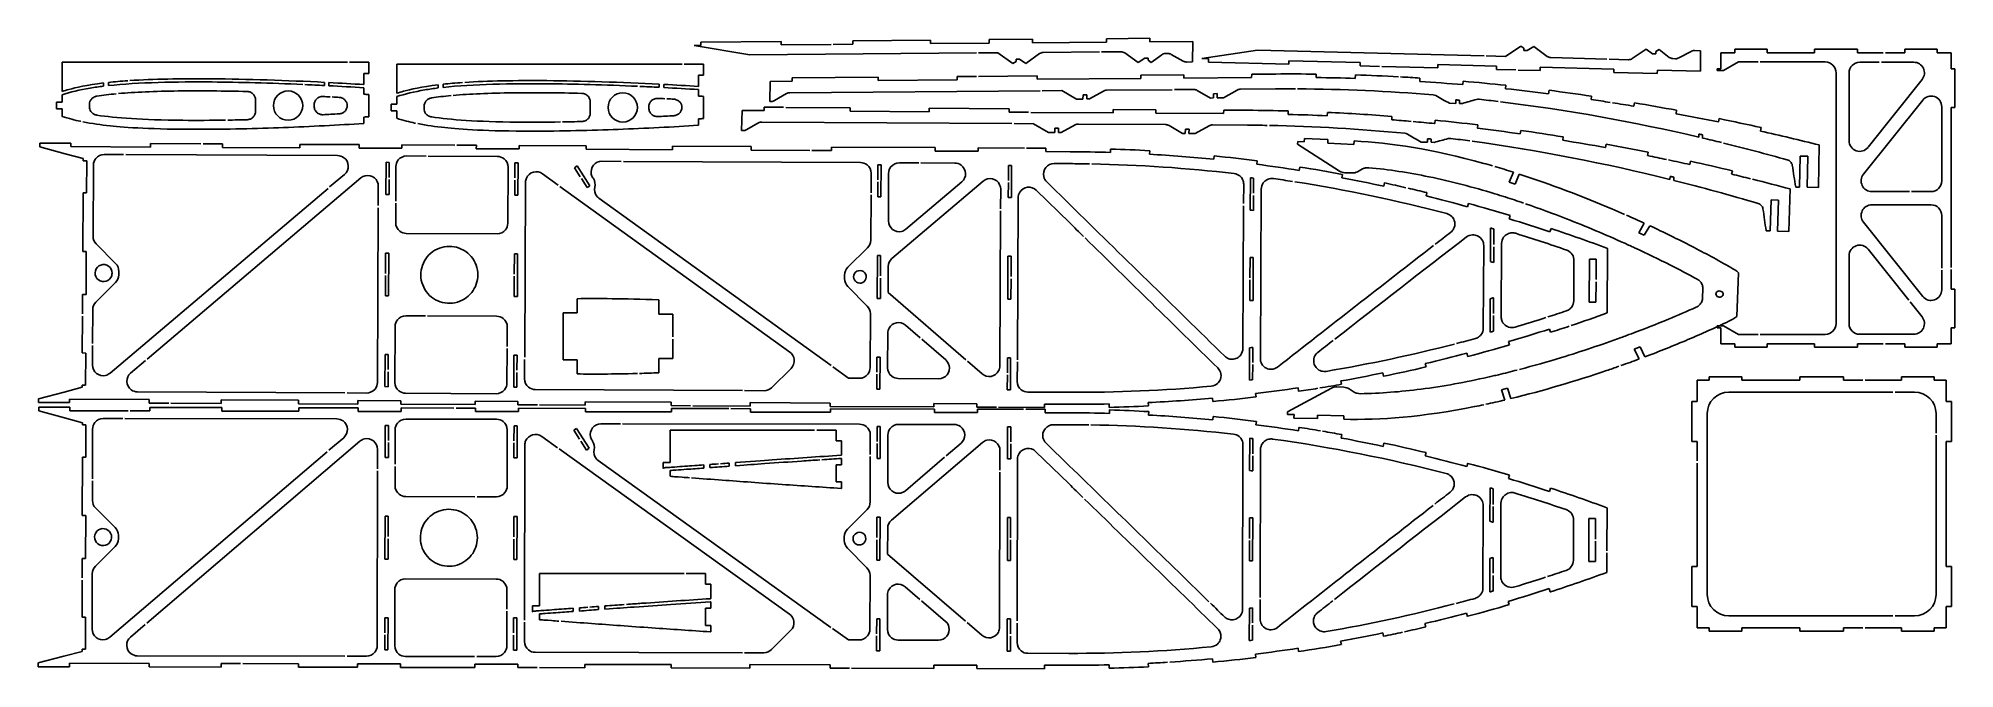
# Model space of a CAD drawing. Header units: millimetres. Extents: x 5 to 892, y -299 to -7.
import ezdxf

# ---------------------------------------------------------------- set-up
doc = ezdxf.new("R2010")
doc.units = ezdxf.units.MM
doc.layers.get('0').update_dxf_attribs({"linetype": 'CONTINUOUS'})

msp = doc.modelspace()

# ---------------------------------------------------------------- linework, layer by layer
for p, q in [((311.64, -8.67), (348.86, -8.35)), ((311.64, -8.67), (311.66, -10.25)), ((348.87, -9.94), (348.86, -8.35)), ((381.94, -8.08), (417.9, -7.78)), ((381.94, -8.08), (381.95, -9.67)), ((417.91, -9.37), (417.9, -7.78)), ((445.1, -7.55), (465.22, -7.38)), ((445.1, -7.55), (445.11, -9.14)), ((465.23, -8.97), (465.22, -7.38)), ((499.41, -8.69), (465.23, -8.97)), ((499.39, -7.1), (519.51, -6.93)), ((499.39, -7.1), (499.41, -8.69)), ((519.53, -8.52), (519.51, -6.93)), ((539.43, -8.35), (519.53, -8.52)), ((539.26, -17.89), (539.43, -8.35)), ((311.66, -10.25), (308.59, -10.28)), ((334.33, -14.6), (308.59, -10.28)), ((439.18, -13.72), (334.33, -14.6)), ((371.95, -9.75), (348.87, -9.94)), ((381.95, -9.67), (372.95, -9.74)), ((445.11, -9.14), (417.91, -9.37)), ((449.18, -13.64), (440.18, -13.71)), ((456.11, -18.59), (449.18, -13.64)), ((456.11, -18.59), (457.6, -17.6)), ((457.6, -17.6), (457.62, -16.57)), ((457.62, -16.57), (459.13, -16.55)), ((459.13, -16.55), (462.11, -18.54)), ((468.46, -14.01), (462.11, -18.54)), ((496.12, -13.25), (470.15, -13.46)), ((506.12, -13.16), (497.12, -13.24)), ((514.13, -18.11), (507.84, -13.7)), ((514.13, -18.11), (517.18, -16.07)), ((517.18, -16.07), (518.69, -16.06)), ((518.69, -16.06), (518.67, -17.09)), ((518.67, -17.09), (520.13, -18.06)), ((524.96, -14.55), (520.13, -18.06)), ((527.85, -13.98), (526.66, -13.99)), ((534.96, -17.52), (529.32, -14.36)), ((569.35, -12.39), (543.53, -16.25)), ((546.6, -16.33), (543.53, -16.25)), ((546.56, -17.92), (546.6, -16.33)), ((674.17, -15.09), (569.35, -12.39)), ((583.81, -17.29), (583.77, -18.88)), ((616.88, -18.15), (583.81, -17.29)), ((684.16, -15.35), (675.17, -15.12)), ((691.18, -10.51), (684.16, -15.35)), ((691.18, -10.51), (692.65, -11.53)), ((692.65, -11.53), (692.65, -12.57)), ((692.65, -12.57), (694.16, -12.61)), ((694.16, -12.61), (697.18, -10.67)), ((703.45, -15.31), (697.18, -10.67)), ((731.09, -16.56), (705.12, -15.89)), ((741.09, -16.82), (732.09, -16.59)), ((749.18, -12.01), (742.81, -16.31)), ((749.18, -12.01), (752.2, -14.1)), ((752.2, -14.1), (753.71, -14.14)), ((753.71, -13.11), (755.18, -12.17)), ((753.71, -14.14), (753.71, -13.11)), ((759.94, -15.76), (755.18, -12.17)), ((762.83, -16.38), (761.64, -16.35)), ((770, -12.96), (764.3, -16.03)), ((774.31, -12.67), (771.53, -12.6)), ((774.31, -12.67), (774.31, -22.21)), ((783.77, -13.6), (783.77, -21.03)), ((790.23, -13.6), (783.77, -13.6)), ((790.23, -12.01), (790.23, -13.6)), ((790.23, -12.01), (805.22, -12.01)), ((805.22, -13.6), (805.22, -12.01)), ((827.16, -13.6), (805.22, -13.6)), ((827.16, -12.01), (827.16, -13.6)), ((827.16, -12.01), (847.04, -12.01)), ((847.04, -13.6), (847.04, -12.01)), ((858.98, -13.6), (847.04, -13.6)), ((868.98, -13.6), (859.98, -13.6)), ((868.98, -12.01), (868.98, -13.6)), ((868.98, -12.01), (883.98, -12.01)), ((883.98, -13.6), (883.98, -12.01)), ((890.44, -13.6), (883.98, -13.6)), ((890.44, -21.03), (890.44, -13.6)), ((148, -18.04), (15.94, -18.04)), ((15.94, -18.04), (15.94, -31.55)), ((158, -18.04), (149, -18.04)), ((155.61, -28.35), (155.61, -23.16)), ((155.61, -23.16), (158, -23.16)), ((158, -18.04), (158, -23.16)), ((302.93, -18.88), (170.87, -18.88)), ((170.87, -18.88), (170.87, -32.39)), ((312.93, -18.88), (303.93, -18.88)), ((310.55, -29.19), (310.55, -24)), ((310.55, -24), (312.93, -24)), ((312.93, -18.88), (312.93, -24)), ((353.84, -25.22), (393.71, -24.91)), ((353.85, -26.81), (353.84, -25.22)), ((393.71, -24.91), (393.72, -26.49)), ((393.72, -26.49), (430.23, -26.21)), ((430.21, -24.62), (439.21, -24.55)), ((430.23, -26.21), (430.21, -24.62)), ((440.21, -24.54), (467.29, -24.33)), ((467.29, -24.33), (467.3, -25.92)), ((467.3, -25.92), (515.38, -25.54)), ((515.37, -23.95), (535.25, -23.8)), ((515.38, -25.54), (515.37, -23.95)), ((535.25, -23.8), (535.26, -25.38)), ((535.26, -25.38), (566.6, -25.14)), ((539.26, -17.89), (536.48, -17.91)), ((546.56, -17.92), (583.77, -18.88)), ((566.6, -25.14), (566.62, -23.55)), ((566.62, -23.55), (577.81, -23.46)), ((596.48, -23.5), (596.46, -25.09)), ((614.59, -25.49), (614.69, -23.9)), ((616.84, -19.73), (616.88, -18.15)), ((616.84, -19.73), (625.84, -19.96)), ((626.84, -19.99), (652.79, -20.66)), ((644.51, -25.32), (644.41, -26.91)), ((652.83, -19.07), (652.79, -20.66)), ((680.02, -19.78), (652.83, -19.07)), ((679.98, -21.36), (680.02, -19.78)), ((679.98, -21.36), (688.97, -21.59)), ((689.97, -21.62), (700.09, -21.88)), ((700.13, -20.29), (700.09, -21.88)), ((734.3, -21.18), (700.13, -20.29)), ((734.26, -22.76), (734.3, -21.18)), ((734.26, -22.76), (754.37, -23.28)), ((754.41, -21.69), (754.37, -23.28)), ((774.31, -22.21), (754.41, -21.69)), ((782.17, -21.89), (782.17, -21.03)), ((783.77, -21.03), (782.17, -21.03)), ((782.17, -21.89), (785.09, -21.89)), ((785.09, -21.89), (792.02, -17.89)), ((792.02, -17.89), (801.02, -17.89)), ((802.02, -17.89), (832.1, -17.89)), ((837.16, -22.95), (837.16, -139.02)), ((843.16, -54.34), (843.16, -22.95)), ((848.1, -18.01), (857.1, -18.01)), ((876.97, -26.03), (851.97, -57.41)), ((858.1, -18.01), (873.11, -18.01)), ((892.04, -21.03), (890.44, -21.03)), ((892.04, -21.03), (892.04, -38.94)), ((15.94, -33.09), (15.94, -36.54)), ((35.17, -27.6), (35.17, -29.08)), ((37.41, -28.82), (37.41, -27.34)), ((137.37, -27.32), (137.37, -28.79)), ((139.5, -28.9), (139.5, -27.43)), ((155.61, -32.83), (155.61, -29.82)), ((158, -32.97), (158, -43.22)), ((170.87, -33.94), (170.87, -37.38)), ((190.1, -28.44), (190.1, -29.92)), ((192.35, -29.66), (192.35, -28.19)), ((292.31, -28.16), (292.31, -29.63)), ((294.44, -29.74), (294.44, -28.27)), ((310.55, -33.67), (310.55, -30.66)), ((312.93, -33.82), (312.93, -44.06)), ((343.53, -36.18), (343.7, -26.89)), ((343.7, -26.89), (353.85, -26.81)), ((351.34, -32.52), (345.75, -35.78)), ((468.68, -31.2), (352.86, -32.11)), ((478.68, -31.12), (469.68, -31.19)), ((485.6, -35.07), (478.68, -31.12)), ((488.53, -35.04), (485.6, -35.07)), ((488.56, -33.04), (488.53, -35.04)), ((490.27, -33.03), (488.56, -33.04)), ((490.24, -35.03), (490.27, -33.03)), ((491.57, -35.02), (490.24, -35.03)), ((497.95, -31.36), (491.57, -35.02)), ((529.87, -30.72), (499.44, -30.96)), ((539.87, -30.64), (530.87, -30.71)), ((547.62, -34.58), (541.41, -31.04)), ((548.96, -34.57), (547.62, -34.58)), ((548.99, -32.57), (548.96, -34.57)), ((550.7, -32.56), (548.99, -32.57)), ((550.67, -34.56), (550.7, -32.56)), ((553.59, -34.53), (550.67, -34.56)), ((559.97, -30.88), (553.59, -34.53)), ((577.69, -30.34), (561.46, -30.47)), ((577.69, -30.34), (577.87, -30.34)), ((661.14, -35.44), (661.11, -37.06)), ((664.38, -28.39), (664.54, -26.81)), ((684.31, -28.69), (684.15, -30.27)), ((704.04, -32.58), (704.27, -31.01)), ((723.94, -33.7), (723.71, -35.27)), ((15.94, -36.54), (13.39, -36.54)), ((13.39, -39.66), (13.39, -36.54)), ((13.39, -39.66), (15.94, -39.66)), ((15.94, -39.66), (15.94, -43.1)), ((28.58, -38.63), (28.58, -37.56)), ((105.5, -35.51), (105.5, -40.68)), ((132.62, -38.38), (132.62, -37.82)), ((155.61, -46.38), (155.61, -43.37)), ((170.87, -37.38), (168.32, -37.38)), ((168.32, -40.5), (168.32, -37.38)), ((168.32, -40.5), (170.87, -40.5)), ((170.87, -40.5), (170.87, -43.94)), ((183.51, -39.48), (183.51, -38.4)), ((260.43, -36.36), (260.43, -41.53)), ((287.55, -39.22), (287.55, -38.66)), ((310.55, -47.22), (310.55, -44.21)), ((330.45, -49.65), (330.75, -40.36)), ((330.75, -40.36), (340.9, -40.42)), ((340.9, -40.42), (340.91, -38.84)), ((340.91, -38.84), (349.91, -38.89)), ((344.29, -36.17), (343.53, -36.18)), ((350.91, -38.9), (380.78, -39.09)), ((380.78, -39.09), (380.77, -40.68)), ((380.77, -40.68), (417.28, -40.91)), ((417.28, -40.91), (417.29, -39.32)), ((417.29, -39.32), (454.36, -39.56)), ((454.36, -39.56), (454.35, -41.15)), ((454.35, -41.15), (463.35, -41.2)), ((464.35, -41.21), (502.43, -41.45)), ((502.43, -41.45), (502.44, -39.87)), ((502.44, -39.87), (522.32, -39.99)), ((522.32, -39.99), (522.31, -41.58)), ((522.31, -41.58), (553.65, -41.78)), ((553.65, -41.78), (553.69, -40.19)), ((553.69, -40.19), (564.89, -40.26)), ((583.55, -40.57), (583.51, -42.16)), ((601.63, -42.81), (601.75, -41.23)), ((631.55, -43.07), (631.43, -44.66)), ((661.11, -37.06), (658.17, -37)), ((662.83, -37.09), (662.86, -35.58)), ((664.18, -37.11), (662.83, -37.09)), ((743.5, -38.37), (743.79, -36.81)), ((763.34, -40.26), (763.05, -41.82)), ((782.71, -45.68), (783.06, -44.13)), ((849.84, -69.91), (877.23, -35.52)), ((886.04, -38.6), (886.04, -72.98)), ((890.44, -38.94), (892.04, -38.94)), ((890.44, -113.02), (890.44, -38.94)), ((331.21, -49.65), (330.45, -49.65)), ((338.31, -46.1), (332.67, -49.28)), ((455.65, -46.45), (339.83, -45.71)), ((465.65, -46.51), (456.65, -46.45)), ((472.52, -50.56), (465.65, -46.51)), ((475.45, -50.57), (472.52, -50.56)), ((475.51, -48.57), (475.45, -50.57)), ((477.22, -48.59), (475.51, -48.57)), ((477.16, -50.58), (477.22, -48.59)), ((478.49, -50.59), (477.16, -50.58)), ((484.92, -47.03), (478.49, -50.59)), ((526.85, -46.9), (486.42, -46.64)), ((534.54, -50.95), (528.38, -47.32)), ((535.88, -50.96), (534.54, -50.95)), ((535.94, -48.96), (535.88, -50.96)), ((537.65, -48.97), (535.94, -48.96)), ((537.59, -50.97), (537.65, -48.97)), ((540.51, -50.99), (537.59, -50.97)), ((546.94, -47.42), (540.51, -50.99)), ((564.66, -47.14), (548.44, -47.04)), ((564.66, -47.14), (564.84, -47.14)), ((651.37, -46.42), (651.56, -44.84)), ((671.3, -47.01), (671.11, -48.58)), ((690.97, -51.17), (691.22, -49.61)), ((710.86, -52.57), (710.6, -54.14)), ((773.61, -51.29), (773.59, -52.69)), ((775.35, -53.1), (775.38, -51.64)), ((802.47, -48.3), (802.13, -49.85)), ((5.6, -55.43), (5.59, -57.12)), ((5.59, -57.12), (17.41, -60.35)), ((19.95, -55.5), (5.6, -55.43)), ((17.41, -60.35), (25.77, -62.64)), ((19.95, -57.09), (19.95, -55.5)), ((56.92, -57.28), (19.95, -57.09)), ((35.43, -60.7), (44.43, -60.75)), ((45.43, -60.75), (143.5, -61.25)), ((56.93, -55.69), (56.92, -57.28)), ((80.25, -55.81), (56.93, -55.69)), ((90.25, -55.86), (81.25, -55.81)), ((90.25, -57.45), (90.25, -55.86)), ((125.96, -57.63), (90.25, -57.45)), ((125.97, -56.04), (125.96, -57.63)), ((153.41, -56.18), (125.97, -56.04)), ((153.41, -57.77), (153.41, -56.18)), ((173.28, -57.87), (153.41, -57.77)), ((173.29, -56.28), (173.28, -57.87)), ((197.71, -56.4), (173.29, -56.28)), ((175.47, -61.41), (184.47, -61.46)), ((185.47, -61.46), (217.49, -61.63)), ((207.71, -56.46), (198.71, -56.41)), ((207.7, -58.04), (207.71, -56.46)), ((227.58, -58.14), (207.7, -58.04)), ((227.59, -56.56), (227.58, -58.14)), ((258.62, -56.71), (227.59, -56.56)), ((258.61, -58.3), (258.62, -56.71)), ((298.48, -58.5), (258.61, -58.3)), ((298.49, -56.92), (298.48, -58.5)), ((335, -57.1), (298.49, -56.92)), ((334.99, -58.69), (335, -57.1)), ((362.07, -58.83), (334.99, -58.69)), ((372.06, -58.88), (363.06, -58.83)), ((372.07, -57.29), (372.06, -58.88)), ((420.15, -57.54), (372.07, -57.29)), ((420.14, -59.12), (420.15, -57.54)), ((440.02, -59.22), (420.14, -59.12)), ((440.03, -57.64), (440.02, -59.22)), ((461.4, -57.75), (440.03, -57.64)), ((471.4, -57.8), (462.4, -57.75)), ((471.35, -59.38), (471.4, -57.8)), ((482.59, -59.44), (471.35, -59.38)), ((501.27, -58.2), (501.22, -59.78)), ((519.32, -60.6), (519.48, -59.02)), ((549.25, -61.38), (549.09, -62.96)), ((587.96, -54.73), (587.89, -56.01)), ((587.89, -56.01), (607.28, -68.39)), ((587.96, -54.73), (590.97, -54.88)), ((590.97, -54.88), (591.03, -53.3)), ((601.9, -53.86), (591.03, -53.3)), ((601.9, -53.86), (601.84, -55.44)), ((601.84, -55.44), (613.98, -56.07)), ((613.98, -56.07), (614.04, -54.48)), ((647.99, -55.04), (645.05, -54.95)), ((648.04, -53.42), (647.99, -55.04)), ((649.7, -55.09), (649.75, -53.59)), ((651.05, -55.14), (649.7, -55.09)), ((730.34, -57.52), (730.66, -55.97)), ((750.16, -59.7), (749.85, -61.25)), ((820.53, -61.47), (820.27, -75.85)), ((824.03, -61.53), (820.53, -61.47)), ((823.77, -75.91), (824.03, -61.53)), ((829.33, -56.3), (828.98, -76)), ((25.77, -62.64), (25.76, -63.65)), ((25.76, -63.65), (27.35, -63.66)), ((27.35, -63.66), (27.28, -78.54)), ((30.29, -98.64), (30.46, -65.61)), ((146.68, -69.96), (139.81, -75.78)), ((165.85, -79.24), (165.93, -64.36)), ((165.93, -64.36), (167.4, -64.37)), ((167.4, -64.37), (167.36, -71.31)), ((170.43, -82.33), (170.51, -66.33)), ((222.4, -66.59), (222.27, -92.59)), ((225.5, -71.61), (225.54, -64.67)), ((225.54, -64.67), (227, -64.67)), ((227, -64.67), (226.93, -79.55)), ((238.33, -69.63), (245.62, -74.89)), ((253.16, -66.85), (254.39, -66.05)), ((255.83, -71), (253.16, -66.85)), ((254.39, -66.05), (260.29, -75.2)), ((265.78, -63.87), (274.78, -63.92)), ((275.78, -63.92), (385.53, -64.48)), ((390.45, -69.44), (390.4, -78.44)), ((393.55, -72.46), (393.59, -65.52)), ((393.59, -65.52), (395.06, -65.53)), ((395.06, -65.53), (394.98, -80.41)), ((398.46, -91.52), (398.57, -69.49)), ((403.54, -64.57), (412.54, -64.62)), ((413.54, -64.62), (429.25, -64.7)), ((453.99, -72.77), (454.02, -65.83)), ((454.02, -65.83), (455.49, -65.84)), ((455.49, -65.84), (455.41, -80.72)), ((475.21, -64.94), (482.56, -64.97)), ((568.97, -65.26), (569.22, -63.69)), ((588.88, -66.53), (588.63, -68.09)), ((608.35, -71.51), (608.68, -69.96)), ((609.75, -69.16), (613.05, -69.29)), ((615.54, -68.72), (617.99, -67.43)), ((687.74, -68.93), (685.81, -73.61)), ((688.55, -74.49), (690.48, -69.81)), ((760.27, -70.87), (760.23, -72.27)), ((769.45, -65.39), (769.82, -63.84)), ((789.17, -68.29), (788.8, -69.84)), ((25.69, -78.53), (25.55, -105.65)), ((27.28, -78.54), (25.69, -78.53)), ((139.05, -76.42), (38.13, -162.01)), ((55.29, -155.48), (154.2, -71.6)), ((162.34, -75.39), (162.29, -84.39)), ((167.32, -79.25), (165.85, -79.24)), ((167.36, -72.31), (167.32, -79.25)), ((225.46, -79.55), (225.49, -72.61)), ((226.93, -79.55), (225.46, -79.55)), ((230.08, -154.63), (230.49, -73.61)), ((246.43, -75.48), (352.84, -152.27)), ((259.05, -76), (256.38, -71.84)), ((260.29, -75.2), (259.05, -76)), ((261.89, -71.92), (261.6, -71.49)), ((390.4, -79.44), (390.29, -100.47)), ((393.51, -80.4), (393.55, -73.46)), ((400.1, -108.85), (442.29, -73.07)), ((432.42, -73.41), (406.6, -95.31)), ((450.43, -76.86), (450.39, -85.86)), ((453.94, -80.71), (453.98, -73.77)), ((466.93, -77.28), (482.38, -92.4)), ((482.51, -83.96), (471.73, -73.41)), ((562.92, -74.48), (562.87, -83.48)), ((565.98, -86.46), (566.05, -71.47)), ((567.48, -79.66), (567.45, -86.65)), ((567.52, -71.66), (567.49, -78.66)), ((570.63, -155.23), (571.03, -76.76)), ((628.15, -73.89), (627.82, -75.44)), ((647.32, -79.95), (647.74, -78.41)), ((685.81, -73.61), (688.55, -74.49)), ((761.99, -72.71), (762.03, -71.25)), ((815.92, -76.67), (815.28, -96.37)), ((820.27, -75.85), (818.45, -75.81)), ((828.98, -76), (823.77, -75.91)), ((871.1, -77.92), (853.7, -77.92)), ((881.1, -77.92), (872.1, -77.92)), ((162.29, -85.39), (161.88, -166.28)), ((170.38, -92.33), (170.42, -83.33)), ((371.89, -158.48), (264.48, -80.95)), ((394.98, -80.41), (393.51, -80.4)), ((450.38, -86.86), (450.02, -158.64)), ((455.41, -80.72), (453.94, -80.71)), ((458.15, -155.79), (458.53, -80.78)), ((562.86, -84.48), (562.53, -150.63)), ((666.97, -83.41), (666.55, -84.94)), ((807.04, -81.71), (806.58, -96.09)), ((810.54, -81.82), (807.04, -81.71)), ((810.08, -96.2), (810.54, -81.82)), ((881.1, -84.04), (853.7, -84.04)), ((217.31, -97.51), (175.29, -97.29)), ((677.16, -110.3), (677.24, -94.78)), ((678.73, -95.22), (678.7, -102.48)), ((685.78, -90.5), (686.28, -88.99)), ((705.21, -95.01), (704.71, -96.52)), ((748.35, -92.55), (745.76, -96.99)), ((745.76, -96.99), (748.32, -98.15)), ((748.32, -98.15), (750.9, -93.73)), ((806.58, -96.09), (804.75, -96.03)), ((815.28, -96.37), (810.08, -96.2)), ((849.84, -92.06), (877.23, -126.45)), ((886.04, -113.37), (886.04, -88.98)), ((25.55, -105.65), (27.14, -105.66)), ((27.14, -105.66), (27.04, -125.54)), ((40.75, -111.26), (31.72, -102.14)), ((165.67, -115.8), (165.71, -106.36)), ((165.71, -106.36), (167.18, -106.37)), ((167.18, -106.37), (167.08, -126.25)), ((388.82, -103.96), (379.7, -112.98)), ((674.03, -102.89), (673.84, -141.22)), ((678.69, -103.48), (678.65, -110.75)), ((682.12, -135.94), (682.29, -101.92)), ((731.21, -134.12), (731.37, -104.24)), ((870.74, -128.12), (851.97, -104.55)), ((42.21, -116.5), (42.22, -114.85)), ((225.27, -116.11), (225.32, -106.67)), ((225.32, -106.67), (226.79, -106.67)), ((226.79, -106.67), (226.69, -126.55)), ((393.27, -127.4), (393.38, -107.52)), ((393.38, -107.52), (394.84, -107.53)), ((394.84, -107.53), (394.8, -116.97)), ((398.29, -124.65), (398.35, -112.59)), ((453.71, -127.71), (453.81, -107.83)), ((453.81, -107.83), (455.28, -107.83)), ((455.28, -107.83), (455.23, -117.27)), ((565.82, -117.84), (565.87, -108.4)), ((565.87, -108.4), (567.34, -108.4)), ((567.34, -108.4), (567.23, -128.28)), ((715.82, -109.69), (715.72, -128.51)), ((722.84, -129.06), (722.94, -109.21)), ((722.94, -109.21), (726.08, -109.23)), ((726.08, -109.23), (726.03, -118.65)), ((843.16, -107.63), (843.16, -139.02)), ((886.04, -123.37), (886.04, -114.37)), ((890.44, -123.02), (890.44, -114.02)), ((31.59, -129.1), (40.71, -120.07)), ((165.61, -126.24), (165.66, -116.8)), ((225.22, -126.55), (225.27, -117.11)), ((378.2, -116.55), (378.2, -118.21)), ((379.66, -121.8), (388.69, -130.91)), ((394.79, -117.97), (394.74, -127.41)), ((455.22, -118.27), (455.17, -127.71)), ((565.76, -128.28), (565.81, -118.84)), ((726.03, -119.65), (725.98, -129.08)), ((775.36, -127.01), (775.51, -123.09)), ((791.27, -135.73), (792.03, -115.58)), ((890.44, -123.02), (892.04, -123.02)), ((892.04, -140.94), (892.04, -123.02)), ((25.45, -125.53), (25.4, -134.53)), ((27.04, -125.54), (25.45, -125.53)), ((30.04, -148.22), (30.12, -132.58)), ((167.08, -126.25), (165.61, -126.24)), ((226.69, -126.55), (225.22, -126.55)), ((254.4, -127.51), (254.4, -134.01)), ((292.25, -134.64), (292.25, -128.05)), ((394.74, -127.41), (393.27, -127.4)), ((434.28, -155.8), (398.29, -124.65)), ((455.17, -127.71), (453.71, -127.71)), ((567.23, -128.28), (565.76, -128.28)), ((677, -143.03), (677.08, -127.51)), ((678.57, -127.07), (678.53, -134.34)), ((725.98, -129.08), (722.84, -129.06)), ((876.97, -135.94), (871.36, -128.9)), ((25.4, -135.53), (25.31, -152.65)), ((170, -166.33), (170.13, -140.33)), ((175.1, -135.41), (184.1, -135.46)), ((185.1, -135.46), (217.11, -135.62)), ((222.03, -140.59), (221.98, -149.59)), ((254.4, -134.01), (247.89, -133.99)), ((247.89, -133.99), (247.89, -155.88)), ((298.6, -134.64), (292.25, -134.64)), ((298.6, -145.23), (298.6, -134.64)), ((390.12, -134.41), (389.99, -159.44)), ((406.37, -139.74), (413.18, -145.63)), ((678.53, -135.34), (678.49, -142.6)), ((704.48, -141.56), (704.96, -143.08)), ((782.17, -140.08), (782.17, -140.94)), ((782.17, -140.08), (785.09, -140.08)), ((783.77, -140.94), (782.17, -140.94)), ((783.77, -148.37), (783.77, -140.94)), ((785.09, -140.08), (792.02, -144.08)), ((892.04, -140.94), (890.44, -140.94)), ((890.44, -140.94), (890.44, -148.37)), ((29.99, -158.22), (30.04, -149.22)), ((221.98, -150.59), (221.9, -166.59)), ((298.6, -155.23), (298.6, -146.23)), ((398.11, -159.49), (398.19, -143.45)), ((413.93, -146.29), (425, -155.87)), ((565.58, -165.2), (565.65, -150.21)), ((567.12, -150.04), (567.09, -157.03)), ((685.97, -148.91), (685.49, -147.39)), ((743.74, -150.81), (746.38, -149.85)), ((746.38, -149.85), (748.62, -154.44)), ((790.23, -148.37), (783.77, -148.37)), ((790.23, -149.96), (790.23, -148.37)), ((790.23, -149.96), (805.22, -149.96)), ((792.02, -144.08), (801.02, -144.08)), ((802.02, -144.08), (832.1, -144.08)), ((827.16, -148.37), (805.22, -148.37)), ((805.22, -148.37), (805.22, -149.96)), ((827.16, -149.96), (827.16, -148.37)), ((827.16, -149.96), (847.04, -149.96)), ((858.98, -148.37), (847.04, -148.37)), ((847.04, -148.37), (847.04, -149.96)), ((848.1, -143.96), (873.11, -143.96)), ((868.98, -148.37), (859.98, -148.37)), ((868.98, -149.96), (868.98, -148.37)), ((868.98, -149.96), (883.98, -149.96)), ((890.44, -148.37), (883.98, -148.37)), ((883.98, -148.37), (883.98, -149.96)), ((25.31, -152.65), (26.9, -152.66)), ((26.9, -152.66), (26.82, -167.54)), ((47.66, -161.95), (54.53, -156.13)), ((165.4, -168.24), (165.48, -153.36)), ((165.48, -153.36), (166.94, -153.37)), ((166.94, -153.37), (166.91, -160.31)), ((225.01, -168.55), (225.08, -153.67)), ((225.08, -153.67), (226.55, -153.67)), ((226.55, -153.67), (226.52, -160.61)), ((230.03, -164.63), (230.07, -155.63)), ((247.89, -155.88), (254.4, -155.86)), ((254.4, -155.86), (254.4, -162.36)), ((292.25, -161.82), (292.25, -155.23)), ((292.25, -155.23), (298.6, -155.23)), ((380, -164.33), (372.7, -159.07)), ((393.1, -161.46), (393.14, -154.52)), ((393.14, -154.52), (394.6, -154.53)), ((394.6, -154.53), (394.53, -169.41)), ((441.84, -162.35), (435.03, -156.46)), ((453.53, -161.77), (453.57, -154.83)), ((453.57, -154.83), (455.04, -154.83)), ((455.04, -154.83), (454.96, -169.71)), ((458.1, -165.79), (458.15, -156.79)), ((567.08, -158.03), (567.05, -165.03)), ((647.33, -159.09), (646.93, -157.55)), ((666.2, -152.75), (666.61, -154.29)), ((745.99, -155.43), (743.74, -150.81)), ((25.23, -168.54), (16.85, -170.74)), ((25.24, -167.53), (25.23, -168.54)), ((26.82, -167.54), (25.24, -167.53)), ((166.87, -168.25), (165.4, -168.24)), ((166.9, -161.31), (166.87, -168.25)), ((226.47, -168.55), (225.01, -168.55)), ((226.51, -161.61), (226.47, -168.55)), ((353.42, -159.79), (344.41, -168.71)), ((385.02, -164.36), (380, -164.33)), ((393.06, -169.4), (393.1, -162.46)), ((421.74, -164.55), (403.03, -164.45)), ((453.49, -169.71), (453.53, -162.77)), ((606.03, -168.37), (609.33, -168.49)), ((608.19, -167.15), (607.87, -165.6)), ((627.38, -161.86), (627.7, -163.42)), ((772.79, -165.25), (778.41, -165.25)), ((772.79, -175.12), (772.79, -165.25)), ((778.41, -165.25), (778.41, -163.66)), ((793.53, -163.66), (778.41, -163.66)), ((793.53, -163.66), (793.53, -165.25)), ((793.53, -165.25), (820.41, -165.25)), ((820.41, -165.25), (820.41, -163.66)), ((840.53, -163.66), (820.41, -163.66)), ((840.53, -163.66), (840.53, -165.25)), ((840.53, -165.25), (849.53, -165.25)), ((850.53, -165.25), (867.41, -165.25)), ((867.41, -165.25), (867.41, -163.66)), ((882.53, -163.66), (867.41, -163.66)), ((882.53, -163.66), (882.53, -165.25)), ((882.53, -165.25), (888.15, -165.25)), ((888.15, -165.25), (888.15, -175.12)), ((5, -173.85), (4.99, -175.55)), ((4.99, -175.55), (19.34, -175.62)), ((16.85, -170.74), (5, -173.85)), ((19.34, -175.62), (19.35, -174.03)), ((19.35, -174.03), (56.33, -174.22)), ((146.91, -171.15), (50.84, -170.66)), ((56.33, -174.22), (56.32, -175.81)), ((56.32, -175.81), (65.32, -175.85)), ((66.32, -175.86), (89.64, -175.98)), ((89.64, -175.98), (89.65, -174.39)), ((89.65, -174.39), (125.37, -174.57)), ((125.37, -174.57), (125.36, -176.16)), ((125.36, -176.16), (152.8, -176.3)), ((156.91, -171.2), (147.91, -171.15)), ((152.8, -176.3), (152.81, -174.71)), ((152.81, -174.71), (172.69, -174.81)), ((172.69, -174.81), (172.68, -176.4)), ((172.68, -176.4), (207.1, -176.57)), ((216.93, -171.5), (174.92, -171.29)), ((207.1, -176.57), (207.11, -174.99)), ((207.11, -174.99), (226.99, -175.09)), ((226.99, -175.09), (226.98, -176.68)), ((226.98, -176.68), (235.98, -176.72)), ((330.91, -170.08), (234.95, -169.6)), ((236.98, -176.73), (258.01, -176.83)), ((258.01, -176.83), (258.02, -175.25)), ((258.02, -175.25), (297.89, -175.45)), ((297.89, -175.45), (297.88, -177.04)), ((297.88, -177.04), (306.88, -177.08)), ((307.88, -177.09), (334.39, -177.22)), ((340.91, -170.13), (331.91, -170.09)), ((334.39, -177.22), (334.4, -175.63)), ((334.4, -175.63), (371.47, -175.82)), ((371.47, -175.82), (371.46, -177.41)), ((371.46, -177.41), (419.54, -177.65)), ((394.53, -169.41), (393.06, -169.4)), ((419.54, -177.65), (419.55, -176.07)), ((419.55, -176.07), (439.43, -176.17)), ((439.43, -176.17), (439.42, -177.76)), ((454.96, -169.71), (453.49, -169.71)), ((482.02, -170.85), (463.02, -170.76)), ((470.76, -176.33), (482, -176.38)), ((470.79, -177.91), (470.76, -176.33)), ((500.63, -176.23), (500.66, -177.82)), ((518.88, -177.18), (518.74, -175.6)), ((548.53, -173.54), (548.67, -175.12)), ((568.66, -173.02), (568.43, -171.45)), ((583.25, -179.85), (603.51, -168.96)), ((588.12, -168.81), (588.35, -170.38)), ((611.77, -169.25), (614.11, -170.72)), ((682.21, -169.64), (685, -168.96)), ((683.78, -174.45), (682.21, -169.64)), ((685, -168.96), (686.58, -173.78)), ((770.41, -175.12), (770.41, -193.64)), ((770.41, -175.12), (772.79, -175.12)), ((863.47, -170.78), (787.47, -170.78)), ((873.47, -170.78), (864.47, -170.78)), ((888.15, -175.12), (890.53, -175.12)), ((890.53, -193.64), (890.53, -175.12)), ((19.55, -177.81), (5.19, -177.79)), ((5.19, -177.79), (5.19, -179.48)), ((5.19, -179.48), (17.02, -182.67)), ((17.02, -182.67), (25.38, -184.93)), ((19.54, -179.4), (19.55, -177.81)), ((46.52, -179.46), (19.54, -179.4)), ((25.38, -184.93), (25.38, -185.95)), ((25.38, -185.95), (26.97, -185.95)), ((26.97, -185.95), (26.94, -200.83)), ((35.04, -182.97), (44.04, -182.98)), ((45.04, -182.99), (143.12, -183.18)), ((56.52, -179.48), (47.52, -179.46)), ((56.53, -177.89), (56.52, -179.48)), ((89.85, -177.96), (56.53, -177.89)), ((89.85, -179.54), (89.85, -177.96)), ((125.56, -179.62), (89.85, -179.54)), ((125.57, -178.03), (125.56, -179.62)), ((153.01, -178.08), (125.57, -178.03)), ((153.01, -179.67), (153.01, -178.08)), ((172.89, -179.71), (153.01, -179.67)), ((165.52, -201.11), (165.55, -186.23)), ((165.55, -186.23), (167.02, -186.23)), ((167.02, -186.23), (167, -193.17)), ((197.3, -178.17), (172.89, -178.12)), ((172.89, -178.12), (172.89, -179.71)), ((175.09, -183.25), (217.1, -183.33)), ((207.3, -178.19), (198.3, -178.18)), ((207.3, -179.78), (207.3, -178.19)), ((227.18, -179.82), (207.3, -179.78)), ((258.21, -178.3), (227.18, -178.23)), ((227.18, -178.23), (227.18, -179.82)), ((258.21, -179.88), (258.21, -178.3)), ((298.08, -179.96), (258.21, -179.88)), ((265.4, -185.43), (274.4, -185.45)), ((275.4, -185.45), (385.15, -185.67)), ((298.09, -178.38), (298.08, -179.96)), ((324.59, -178.43), (298.09, -178.38)), ((334.59, -178.45), (325.59, -178.43)), ((334.59, -180.04), (334.59, -178.45)), ((371.67, -180.11), (334.59, -180.04)), ((419.75, -178.62), (371.67, -178.52)), ((371.67, -178.52), (371.67, -180.11)), ((403.16, -185.71), (428.87, -185.76)), ((419.75, -180.21), (419.75, -178.62)), ((439.63, -180.25), (419.75, -180.21)), ((439.42, -177.76), (448.42, -177.8)), ((461, -178.7), (439.63, -178.66)), ((439.63, -178.66), (439.63, -180.25)), ((449.42, -177.81), (470.79, -177.91)), ((471, -178.72), (462, -178.71)), ((470.96, -180.31), (471, -178.72)), ((482.19, -180.33), (470.96, -180.31)), ((474.83, -185.85), (482.18, -185.87)), ((500.87, -179.03), (500.83, -180.62)), ((518.93, -181.38), (519.08, -179.8)), ((548.86, -182.07), (548.7, -183.65)), ((568.59, -185.89), (568.83, -184.32)), ((583.22, -181.13), (583.25, -179.85)), ((583.22, -181.13), (586.24, -181.2)), ((586.24, -181.2), (586.18, -182.79)), ((597.05, -183.05), (586.18, -182.79)), ((597.05, -183.05), (597.11, -181.46)), ((597.11, -181.46), (609.27, -181.74)), ((609.27, -181.74), (609.21, -183.33)), ((777.53, -180.72), (777.53, -264.47)), ((883.41, -180.72), (883.41, -189.72)), ((30.04, -210.93), (30.09, -187.9)), ((55.19, -277.69), (153.84, -193.5)), ((146.31, -191.88), (139.47, -197.72)), ((167, -194.17), (166.99, -201.11)), ((170.1, -204.18), (170.13, -188.18)), ((222.03, -188.28), (221.98, -214.28)), ((225.13, -201.23), (225.14, -194.29)), ((225.14, -193.29), (225.16, -186.35)), ((225.16, -186.35), (226.62, -186.35)), ((226.62, -186.35), (226.59, -201.23)), ((237.96, -191.27), (245.28, -196.51)), ((252.79, -188.45), (254.02, -187.65)), ((255.47, -192.59), (252.79, -188.45)), ((254.02, -187.65), (259.94, -196.78)), ((258.71, -197.58), (256.02, -193.43)), ((261.53, -193.49), (261.25, -193.06)), ((364.31, -188.37), (297.4, -188.37)), ((297.4, -188.37), (297.4, -203.37)), ((374.31, -188.37), (365.31, -188.37)), ((374.31, -193.37), (374.31, -188.37)), ((376.68, -193.37), (374.31, -193.37)), ((376.68, -193.37), (376.68, -200.01)), ((390.08, -190.62), (390.06, -199.62)), ((393.18, -201.57), (393.2, -194.63)), ((393.2, -193.63), (393.21, -186.69)), ((393.21, -186.69), (394.68, -186.69)), ((394.68, -186.69), (394.65, -201.57)), ((398.16, -212.67), (398.21, -190.64)), ((399.85, -230), (441.94, -194.08)), ((432.07, -194.46), (425.22, -200.3)), ((453.61, -201.69), (453.64, -186.81)), ((453.64, -186.81), (455.11, -186.81)), ((455.1, -194.75), (455.08, -201.69)), ((455.11, -186.81), (455.1, -193.75)), ((482.19, -204.85), (471.38, -194.33)), ((562.56, -195.13), (562.41, -271.28)), ((565.66, -207.1), (565.69, -192.11)), ((567.16, -192.29), (567.15, -199.29)), ((588.5, -187.09), (588.26, -188.66)), ((607.99, -192.02), (608.32, -190.46)), ((627.8, -194.34), (627.47, -195.89)), ((772.79, -193.64), (770.41, -193.64)), ((772.79, -193.64), (772.79, -202.64)), ((883.41, -190.72), (883.41, -264.47)), ((890.53, -193.64), (888.15, -193.64)), ((888.15, -193.64), (888.15, -251.55)), ((25.35, -200.83), (25.3, -227.95)), ((26.94, -200.83), (25.35, -200.83)), ((138.71, -198.37), (38.05, -284.27)), ((161.99, -197.27), (161.97, -206.27)), ((166.99, -201.11), (165.52, -201.11)), ((226.59, -201.23), (225.13, -201.23)), ((229.98, -276.3), (230.14, -195.27)), ((246.09, -197.1), (352.72, -273.57)), ((259.94, -196.78), (258.71, -197.58)), ((371.8, -279.71), (264.15, -202.51)), ((297.4, -203.37), (294.2, -203.37)), ((294.2, -203.37), (294.2, -206.12)), ((324.68, -203.62), (324.68, -205.1)), ((327.66, -204.88), (327.66, -203.41)), ((376.68, -201.49), (376.68, -204.49)), ((390.06, -200.62), (390.02, -221.65)), ((394.65, -201.57), (393.18, -201.57)), ((424.46, -200.95), (406.31, -216.44)), ((450.09, -197.85), (450.07, -206.85)), ((455.08, -201.69), (453.61, -201.69)), ((458.05, -276.76), (458.2, -201.75)), ((466.59, -198.22), (482.09, -213.29)), ((567.15, -200.29), (567.13, -207.29)), ((570.55, -265.85), (570.69, -197.38)), ((646.99, -200.33), (647.4, -198.8)), ((666.64, -203.74), (666.23, -205.27)), ((772.79, -203.64), (772.79, -251.55)), ((30.02, -220.93), (30.04, -211.93)), ((161.97, -207.27), (161.81, -288.16)), ((170.08, -214.18), (170.1, -205.18)), ((297.4, -207.1), (297.4, -209.76)), ((313.04, -204.47), (313.04, -205.95)), ((315.85, -205.74), (315.85, -204.27)), ((374.31, -212.37), (374.31, -204.49)), ((374.31, -204.49), (376.68, -204.49)), ((376.68, -212.37), (374.31, -212.37)), ((376.68, -212.37), (376.68, -215.37)), ((450.07, -207.85), (449.92, -279.63)), ((685.47, -210.77), (685.97, -209.26)), ((207.03, -219.19), (175.01, -219.13)), ((217.03, -219.21), (208.03, -219.19)), ((676.92, -230.59), (676.95, -215.08)), ((678.45, -215.51), (678.43, -222.78)), ((704.92, -215.22), (704.42, -216.73)), ((25.3, -227.95), (26.89, -227.95)), ((26.89, -227.95), (26.85, -247.83)), ((40.52, -233.51), (31.46, -224.42)), ((165.42, -248.11), (165.46, -228.23)), ((165.46, -228.23), (166.93, -228.23)), ((166.93, -228.23), (166.91, -237.67)), ((225.05, -237.79), (225.07, -228.35)), ((225.07, -228.35), (226.54, -228.35)), ((226.54, -228.35), (226.5, -248.23)), ((388.57, -225.14), (379.47, -234.19)), ((393.11, -238.13), (393.13, -228.69)), ((393.13, -228.69), (394.59, -228.69)), ((394.59, -228.69), (394.55, -248.57)), ((453.52, -248.69), (453.56, -228.81)), ((453.56, -228.81), (455.03, -228.81)), ((455.03, -228.81), (455.01, -238.25)), ((565.6, -238.48), (565.62, -229.04)), ((565.62, -229.04), (567.09, -229.04)), ((567.09, -229.04), (567.05, -248.92)), ((673.77, -223.2), (673.69, -261.53)), ((678.43, -223.78), (678.41, -231.04)), ((681.95, -256.22), (682.02, -222.2)), ((715.57, -229.87), (715.53, -248.68)), ((722.65, -249.22), (722.69, -229.37)), ((722.69, -229.37), (725.83, -229.37)), ((725.83, -229.37), (725.82, -238.8)), ((731.07, -244.25), (731.11, -224.37)), ((41.99, -238.75), (41.99, -237.09)), ((166.91, -238.67), (166.89, -248.11)), ((225.03, -248.23), (225.05, -238.79)), ((377.98, -237.77), (377.98, -239.43)), ((393.09, -248.57), (393.11, -239.13)), ((398.09, -245.8), (398.12, -233.75)), ((455.01, -239.25), (454.99, -248.69)), ((565.58, -248.92), (565.6, -239.48)), ((25.26, -247.83), (25.24, -256.83)), ((26.85, -247.83), (25.26, -247.83)), ((31.41, -251.38), (40.5, -242.32)), ((166.89, -248.11), (165.42, -248.11)), ((226.5, -248.23), (225.03, -248.23)), ((379.46, -243.01), (388.51, -252.1)), ((434.18, -276.85), (398.09, -245.8)), ((676.86, -263.32), (676.89, -247.8)), ((678.38, -247.37), (678.37, -254.63)), ((725.81, -239.8), (725.79, -249.22)), ((731.05, -254.25), (731.06, -245.25)), ((29.9, -280.5), (29.95, -254.87)), ((174.94, -257.25), (216.95, -257.33)), ((236.95, -254.77), (236.95, -269.77)), ((303.85, -254.77), (236.95, -254.77)), ((313.85, -254.77), (304.85, -254.77)), ((313.85, -259.77), (313.85, -254.77)), ((389.95, -255.59), (389.9, -280.62)), ((394.55, -248.57), (393.09, -248.57)), ((454.99, -248.69), (453.52, -248.69)), ((567.05, -248.92), (565.58, -248.92)), ((678.37, -255.63), (678.35, -262.89)), ((725.79, -249.22), (722.65, -249.22)), ((770.41, -270.07), (770.41, -251.55)), ((772.79, -251.55), (770.41, -251.55)), ((890.53, -251.55), (888.15, -251.55)), ((890.53, -251.55), (890.53, -270.07)), ((25.24, -257.83), (25.2, -274.95)), ((169.93, -288.18), (169.98, -262.18)), ((221.88, -262.28), (221.86, -271.28)), ((316.23, -259.77), (313.85, -259.77)), ((316.23, -259.77), (316.23, -266.41)), ((398.02, -280.64), (398.06, -264.6)), ((406.22, -260.87), (413.04, -266.74)), ((704.33, -261.78), (704.82, -263.29)), ((25.2, -274.95), (26.79, -274.95)), ((26.79, -274.95), (26.76, -289.83)), ((221.86, -272.28), (221.83, -288.28)), ((233.75, -269.77), (233.75, -272.52)), ((236.95, -269.77), (233.75, -269.77)), ((236.95, -273.5), (236.95, -276.16)), ((252.58, -270.87), (252.58, -272.35)), ((255.4, -272.15), (255.4, -270.67)), ((264.23, -270.03), (264.23, -271.5)), ((267.21, -271.28), (267.21, -269.81)), ((313.85, -270.89), (316.23, -270.89)), ((313.85, -278.77), (313.85, -270.89)), ((316.23, -267.89), (316.23, -270.89)), ((413.8, -267.39), (424.9, -276.94)), ((565.5, -285.84), (565.54, -270.85)), ((567, -270.67), (566.99, -277.67)), ((570.53, -275.85), (570.55, -266.85)), ((666.09, -273.08), (666.5, -274.62)), ((685.85, -269.18), (685.36, -267.66)), ((770.41, -270.07), (772.79, -270.07)), ((772.79, -270.07), (772.79, -279.94)), ((863.47, -274.41), (787.47, -274.41)), ((873.47, -274.41), (864.47, -274.41)), ((888.15, -270.07), (890.53, -270.07)), ((888.15, -279.94), (888.15, -270.07)), ((47.58, -284.18), (54.43, -278.34)), ((165.34, -290.11), (165.35, -283.17)), ((165.36, -282.17), (165.37, -275.23)), ((165.37, -275.23), (166.84, -275.23)), ((166.84, -275.23), (166.81, -290.11)), ((224.95, -290.23), (224.96, -283.29)), ((224.96, -282.29), (224.98, -275.35)), ((224.98, -275.35), (226.44, -275.35)), ((226.44, -275.35), (226.41, -290.23)), ((229.96, -286.3), (229.97, -277.3)), ((316.23, -278.77), (313.85, -278.77)), ((316.23, -278.77), (316.23, -281.77)), ((353.33, -281.08), (344.35, -290.02)), ((379.93, -285.54), (372.61, -280.3)), ((393, -290.57), (393.02, -283.63)), ((393.02, -282.63), (393.03, -275.69)), ((393.03, -275.69), (394.5, -275.69)), ((394.5, -275.69), (394.47, -290.57)), ((441.76, -283.37), (434.94, -277.5)), ((453.43, -290.69), (453.46, -275.81)), ((453.46, -275.81), (454.93, -275.81)), ((454.92, -283.75), (454.9, -290.69)), ((454.93, -275.81), (454.92, -282.75)), ((458.03, -286.76), (458.05, -277.76)), ((566.99, -278.67), (566.97, -285.67)), ((627.3, -282.31), (627.62, -283.86)), ((647.24, -279.48), (646.83, -277.94)), ((772.79, -279.94), (778.41, -279.94)), ((778.41, -279.94), (778.41, -281.53)), ((793.53, -281.53), (778.41, -281.53)), ((793.53, -279.94), (820.41, -279.94)), ((793.53, -281.53), (793.53, -279.94)), ((820.41, -279.94), (820.41, -281.53)), ((840.53, -281.53), (820.41, -281.53)), ((840.53, -281.53), (840.53, -279.94)), ((840.53, -279.94), (849.53, -279.94)), ((850.53, -279.94), (867.41, -279.94)), ((867.41, -279.94), (867.41, -281.53)), ((882.53, -281.53), (867.41, -281.53)), ((882.53, -279.94), (888.15, -279.94)), ((882.53, -281.53), (882.53, -279.94)), ((25.17, -290.84), (16.8, -293.07)), ((26.76, -289.83), (25.17, -289.83)), ((25.17, -289.83), (25.17, -290.84)), ((166.81, -290.11), (165.34, -290.11)), ((226.41, -290.23), (224.95, -290.23)), ((330.85, -291.44), (234.89, -291.25)), ((340.85, -291.46), (331.85, -291.44)), ((384.95, -285.55), (379.93, -285.54)), ((394.47, -290.57), (393, -290.57)), ((421.67, -285.63), (402.96, -285.59)), ((454.9, -290.69), (453.43, -290.69)), ((481.97, -291.75), (462.96, -291.71)), ((568.61, -293.65), (568.37, -292.08)), ((588.06, -289.38), (588.29, -290.95)), ((608.12, -287.66), (607.8, -286.1)), ((16.8, -293.07), (4.95, -296.21)), ((4.95, -296.21), (4.95, -297.91)), ((4.95, -297.91), (19.31, -297.93)), ((19.31, -297.93), (19.31, -296.35)), ((19.31, -296.35), (56.29, -296.42)), ((146.86, -293.07), (50.78, -292.88)), ((56.29, -296.42), (56.28, -298.01)), ((56.28, -298.01), (89.61, -298.08)), ((89.61, -298.08), (89.61, -296.49)), ((89.61, -296.49), (98.61, -296.51)), ((99.61, -296.51), (125.33, -296.56)), ((125.33, -296.56), (125.33, -298.15)), ((125.33, -298.15), (152.77, -298.2)), ((156.86, -293.09), (147.86, -293.07)), ((152.77, -298.2), (152.77, -296.62)), ((152.77, -296.62), (172.65, -296.66)), ((172.65, -296.66), (172.65, -298.24)), ((172.65, -298.24), (207.06, -298.31)), ((206.88, -293.19), (174.86, -293.13)), ((207.06, -298.31), (207.07, -296.73)), ((207.07, -296.73), (226.95, -296.77)), ((216.88, -293.21), (207.88, -293.19)), ((226.95, -296.77), (226.94, -298.35)), ((226.94, -298.35), (235.94, -298.37)), ((236.94, -298.37), (257.97, -298.42)), ((257.97, -298.42), (257.98, -296.83)), ((257.98, -296.83), (297.85, -296.91)), ((297.85, -296.91), (297.84, -298.5)), ((297.84, -298.5), (334.35, -298.57)), ((334.35, -298.57), (334.36, -296.98)), ((334.36, -296.98), (371.43, -297.06)), ((371.43, -297.06), (371.43, -298.64)), ((371.43, -298.64), (380.43, -298.66)), ((381.43, -298.66), (419.51, -298.74)), ((419.51, -298.74), (419.51, -297.15)), ((419.51, -297.15), (439.39, -297.19)), ((439.39, -297.19), (439.39, -298.78)), ((439.39, -298.78), (470.76, -298.84)), ((470.76, -298.84), (470.72, -297.26)), ((470.72, -297.26), (481.96, -297.28)), ((500.59, -297.07), (500.63, -298.65)), ((518.84, -297.97), (518.7, -296.38)), ((548.48, -294.23), (548.63, -295.81))]:
    msp.add_line(p, q)
for centre in [(120.56, -38.1), (275.49, -38.94)]:
    msp.add_circle(centre, 6.79)
for centre, radius, start, end in [((470.17, -16.4), 2.94, 90.47827, 125.52246), ((506.15, -16.1), 2.94, 54.95348, 90.47827), ((526.68, -16.93), 2.94, 90.47827, 126.00307), ((527.88, -16.92), 2.94, 60.73339, 90.47827), ((536.46, -14.85), 3.06, 240.73339, 270.47827), ((705.2, -12.95), 2.94, 233.47754, 268.52173), ((741.17, -13.88), 2.94, 268.52173, 304.04652), ((761.71, -13.41), 2.94, 232.99693, 268.52173), ((762.91, -13.44), 2.94, 268.52173, 298.26661), ((771.45, -15.66), 3.06, 88.52173, 118.26661), ((832.1, -22.95), 5.06, 0, 90), ((848.1, -22.95), 4.94, 90, 180), ((873.11, -22.95), 4.94, -38.54043, 90), ((352.88, -35.17), 3.06, 90.44898, 120.19386), ((499.47, -34.02), 3.06, 90.44898, 119.83391), ((539.89, -33.7), 3.06, 60.33605, 90.44898), ((561.49, -33.53), 3.06, 90.44898, 119.83391), ((881.1, -38.6), 4.94, 0, 141.45957), ((344.27, -33.23), 2.94, 270.44898, 300.19386), ((331.23, -46.71), 2.94, 269.63486, 299.37974), ((339.81, -48.77), 3.06, 89.63486, 119.37974), ((486.4, -49.7), 3.06, 89.63486, 119.01978), ((526.83, -49.96), 3.06, 59.52193, 89.63486), ((548.42, -50.1), 3.06, 89.63486, 119.01978), ((848.1, -54.34), 4.94, 180, 321.45957), ((609.94, -64.23), 4.94, 237.43543, 267.85235), ((613.23, -64.35), 4.94, 267.85235, 297.85235), ((853.7, -72.98), 4.94, 141.45957, 270), ((881.1, -72.98), 4.94, 270, 360), ((853.7, -88.98), 4.94, 90, 218.54043), ((881.1, -88.98), 4.94, 0, 90), ((848.1, -107.63), 4.94, 38.54043, 180), ((881.1, -123.37), 4.94, 218.54043, 360), ((832.1, -139.02), 5.06, 270, 360), ((848.1, -139.02), 4.94, 180, 270), ((873.11, -139.02), 4.94, -90, 38.54043), ((605.85, -173.31), 4.94, 87.85235, 118.26927), ((609.14, -173.43), 4.94, 57.85235, 87.85235), ((787.47, -180.72), 9.94, 90, 180), ((873.47, -180.72), 9.94, 0, 90), ((787.47, -264.47), 9.94, 180, 270), ((873.47, -264.47), 9.94, -90, 0)]:
    msp.add_arc(centre, radius, start, end)
for points in [[(37.41, -27.34), (40.2, -27.04), (43.19, -26.78), (46.38, -26.56)], [(596.48, -23.5), (590.26, -23.43), (584.03, -23.41), (577.81, -23.46)], [(634.53, -24.74), (627.92, -24.39), (621.3, -24.11), (614.69, -23.9)], [(644.51, -25.32), (641.52, -25.13), (638.52, -24.96), (635.53, -24.8)], [(32.11, -33.68), (34.85, -33.27), (37.81, -32.92), (41.05, -32.62)], [(137.37, -28.79), (134.39, -28.63), (131.38, -28.49), (128.39, -28.35)], [(136.76, -33.88), (137.83, -33.94), (138.91, -33.99), (139.99, -34.05)], [(140.99, -34.1), (142.07, -34.16), (143.15, -34.22), (144.23, -34.28)], [(187.05, -34.52), (189.78, -34.12), (192.74, -33.76), (195.99, -33.46)], [(192.35, -28.19), (195.14, -27.88), (198.13, -27.62), (201.31, -27.41)], [(292.31, -29.63), (289.32, -29.48), (286.32, -29.33), (283.32, -29.2)], [(291.69, -34.73), (292.77, -34.78), (293.85, -34.84), (294.93, -34.89)], [(295.93, -34.94), (297, -35), (298.08, -35.06), (299.16, -35.12)], [(577.87, -30.34), (580.86, -30.32), (583.86, -30.31), (586.87, -30.32)], [(587.87, -30.33), (608.84, -30.43), (629.87, -31.37), (650.58, -33.1)], [(650.58, -33.1), (651, -33.13), (651.43, -33.26), (651.82, -33.48)], [(651.82, -33.48), (653.94, -34.65), (656.05, -35.83), (658.17, -37)], [(664.18, -37.11), (666.34, -36.49), (668.5, -35.88), (670.65, -35.26)], [(684.31, -28.69), (677.73, -28), (671.14, -27.37), (664.54, -26.81)], [(670.65, -35.26), (671.05, -35.14), (671.45, -35.11), (671.85, -35.16)], [(671.85, -35.16), (674.83, -35.49), (677.81, -35.83), (680.79, -36.19)], [(723.94, -33.7), (717.4, -32.74), (710.84, -31.84), (704.27, -31.01)], [(583.55, -40.57), (577.33, -40.41), (571.11, -40.3), (564.89, -40.26)], [(631.55, -43.07), (621.63, -42.3), (611.69, -41.68), (601.75, -41.23)], [(681.78, -36.31), (712.83, -40.11), (743.56, -45.68), (773.59, -52.69)], [(763.34, -40.26), (756.85, -39.05), (750.33, -37.9), (743.79, -36.81)], [(802.47, -48.3), (796.03, -46.85), (789.56, -45.46), (783.06, -44.13)], [(101.66, -44.62), (98.63, -44.7), (95.63, -44.76), (92.66, -44.81)], [(256.59, -45.46), (253.57, -45.54), (250.57, -45.61), (247.6, -45.65)], [(564.84, -47.14), (567.84, -47.16), (570.84, -47.2), (573.84, -47.25)], [(574.84, -47.27), (595.82, -47.67), (616.82, -48.91), (637.51, -50.93)], [(637.51, -50.93), (637.93, -50.97), (638.36, -51.11), (638.74, -51.33)], [(638.74, -51.33), (640.84, -52.53), (642.95, -53.74), (645.05, -54.95)], [(671.3, -47.01), (664.73, -46.22), (658.15, -45.5), (651.56, -44.84)], [(710.86, -52.57), (704.33, -51.52), (697.78, -50.53), (691.22, -49.61)], [(775.35, -53.1), (778.28, -53.79), (781.19, -54.49), (784.1, -55.21)], [(501.22, -59.78), (495.01, -59.59), (488.8, -59.47), (482.59, -59.44)], [(549.09, -62.96), (539.19, -61.96), (529.26, -61.17), (519.32, -60.6)], [(651.05, -55.14), (653.22, -54.55), (655.39, -53.96), (657.55, -53.38)], [(657.55, -53.38), (657.95, -53.27), (658.35, -53.24), (658.75, -53.29)], [(658.75, -53.29), (661.73, -53.66), (664.7, -54.05), (667.67, -54.45)], [(668.66, -54.59), (699.66, -58.83), (730.3, -64.83), (760.23, -72.27)], [(750.16, -59.7), (743.68, -58.39), (737.18, -57.15), (730.66, -55.97)], [(785.07, -55.45), (794.99, -57.89), (804.82, -60.49), (814.56, -63.23)], [(482.56, -64.97), (485.56, -64.99), (488.56, -65.02), (491.56, -65.08)], [(492.56, -65.1), (514.61, -65.53), (536.64, -67.02), (558.54, -69.55)], [(588.63, -68.09), (582.09, -67.06), (575.54, -66.11), (568.97, -65.26)], [(687.74, -68.93), (684.87, -68.02), (682, -67.14), (679.13, -66.3)], [(789.17, -68.29), (782.75, -66.75), (776.3, -65.27), (769.82, -63.84)], [(816.85, -65.72), (817.38, -69.08), (817.91, -72.45), (818.45, -75.81)], [(262.56, -75.82), (262.87, -74.5), (262.62, -73.06), (261.89, -71.92)], [(566.05, -71.47), (566.54, -71.53), (567.03, -71.59), (567.52, -71.66)], [(576.68, -71.89), (579.65, -72.31), (582.62, -72.76), (585.58, -73.22)], [(586.57, -73.37), (610.34, -77.1), (633.86, -82.05), (656.94, -88.1)], [(627.82, -75.44), (621.35, -74.04), (614.86, -72.73), (608.35, -71.51)], [(761.99, -72.71), (775.16, -76.01), (788.19, -79.58), (801.05, -83.39)], [(798.52, -72.21), (804.35, -73.65), (810.15, -75.14), (815.92, -76.67)], [(567.45, -86.65), (566.96, -86.59), (566.47, -86.53), (565.98, -86.46)], [(666.55, -84.94), (660.17, -83.19), (653.76, -81.53), (647.32, -79.95)], [(683.93, -80.41), (686.78, -81.32), (689.63, -82.26), (692.47, -83.23)], [(803.3, -85.91), (803.78, -89.28), (804.27, -92.66), (804.75, -96.03)], [(482.38, -92.4), (484.52, -94.5), (486.67, -96.6), (488.81, -98.7)], [(658.75, -96.76), (656.37, -98.6), (654, -100.44), (651.63, -102.27)], [(677.24, -94.78), (677.74, -94.93), (678.24, -95.07), (678.73, -95.22)], [(704.71, -96.52), (698.44, -94.44), (692.13, -92.43), (685.78, -90.5)], [(688.84, -97.24), (696.77, -99.71), (704.65, -102.3), (712.45, -105.01)], [(748.35, -92.55), (745.62, -91.3), (742.88, -90.07), (740.14, -88.86)], [(30.29, -98.64), (30.29, -99.94), (30.81, -101.22), (31.72, -102.14)], [(388.82, -103.96), (389.74, -103.05), (390.28, -101.77), (390.29, -100.47)], [(489.52, -99.4), (510, -119.46), (530.47, -139.54), (550.94, -159.59)], [(650.84, -102.89), (626.77, -121.54), (602.7, -140.31), (578.64, -159.14)], [(605.11, -146.24), (625.38, -130.42), (645.65, -114.66), (665.93, -98.98)], [(42.22, -114.85), (42.22, -113.52), (41.68, -112.2), (40.75, -111.26)], [(379.7, -112.98), (378.76, -113.92), (378.21, -115.23), (378.2, -116.55)], [(400.1, -108.85), (399.01, -109.77), (398.36, -111.17), (398.35, -112.59)], [(678.65, -110.75), (678.16, -110.6), (677.66, -110.45), (677.16, -110.3)], [(40.71, -120.07), (41.65, -119.14), (42.2, -117.83), (42.21, -116.5)], [(378.2, -118.21), (378.19, -119.54), (378.73, -120.86), (379.66, -121.8)], [(31.59, -129.1), (30.67, -130.01), (30.13, -131.29), (30.12, -132.58)], [(390.12, -134.41), (390.12, -133.12), (389.6, -131.83), (388.69, -130.91)], [(677.08, -127.51), (677.58, -127.36), (678.07, -127.22), (678.57, -127.07)], [(685.49, -147.39), (691.86, -145.53), (698.19, -143.58), (704.48, -141.56)], [(702.81, -136.28), (698.1, -137.79), (693.37, -139.26), (688.61, -140.69)], [(712.31, -133.15), (709.47, -134.11), (706.62, -135.05), (703.76, -135.97)], [(565.65, -150.21), (566.14, -150.15), (566.63, -150.09), (567.12, -150.04)], [(597.22, -152.39), (599.59, -150.54), (601.95, -148.7), (604.32, -146.85)], [(660.49, -148.52), (640.97, -153.54), (621.14, -157.77), (601.11, -161.15)], [(670.16, -145.96), (667.27, -146.75), (664.37, -147.52), (661.46, -148.27)], [(678.49, -142.6), (677.99, -142.74), (677.5, -142.89), (677, -143.03)], [(646.93, -157.55), (653.38, -156.04), (659.81, -154.44), (666.2, -152.75)], [(745.99, -155.43), (743.17, -156.47), (740.35, -157.5), (737.53, -158.5)], [(547.93, -168.04), (526.02, -170.02), (504.02, -170.96), (482.02, -170.85)], [(567.05, -165.03), (566.56, -165.09), (566.07, -165.15), (565.58, -165.2)], [(607.87, -165.6), (614.4, -164.44), (620.9, -163.19), (627.38, -161.86)], [(680.84, -162.71), (683.75, -162.02), (686.67, -161.29), (689.57, -160.54)], [(340.91, -170.13), (342.2, -170.14), (343.49, -169.62), (344.41, -168.71)], [(482, -176.38), (488.21, -176.42), (494.42, -176.36), (500.63, -176.23)], [(518.74, -175.6), (528.68, -175.13), (538.61, -174.44), (548.53, -173.54)], [(568.43, -171.45), (575.01, -170.66), (581.57, -169.78), (588.12, -168.81)], [(683.78, -174.45), (680.85, -175.14), (677.92, -175.8), (675, -176.42)], [(482.18, -185.87), (485.18, -185.87), (488.18, -185.9), (491.18, -185.94)], [(500.83, -180.62), (494.62, -180.44), (488.41, -180.35), (482.19, -180.33)], [(492.18, -185.96), (514.23, -186.32), (536.26, -187.75), (558.17, -190.21)], [(548.7, -183.65), (538.8, -182.68), (528.87, -181.92), (518.93, -181.38)], [(588.26, -188.66), (581.72, -187.65), (575.16, -186.72), (568.59, -185.89)], [(262.21, -197.39), (262.52, -196.07), (262.27, -194.63), (261.53, -193.49)], [(565.69, -192.11), (566.18, -192.17), (566.67, -192.23), (567.16, -192.29)], [(576.32, -192.5), (603.46, -196.27), (630.33, -201.65), (656.63, -208.46)], [(627.47, -195.89), (621, -194.51), (614.51, -193.22), (607.99, -192.02)], [(315.85, -204.27), (317.15, -204.18), (318.46, -204.08), (319.77, -203.99)], [(320.76, -203.91), (322.07, -203.82), (323.38, -203.72), (324.68, -203.62)], [(666.23, -205.27), (659.85, -203.54), (653.43, -201.9), (646.99, -200.33)], [(567.13, -207.29), (566.64, -207.22), (566.15, -207.16), (565.66, -207.1)], [(704.42, -216.73), (698.15, -214.67), (691.83, -212.68), (685.47, -210.77)], [(30.02, -220.93), (30.02, -222.22), (30.55, -223.51), (31.46, -224.42)], [(388.57, -225.14), (389.48, -224.23), (390.02, -222.94), (390.02, -221.65)], [(482.09, -213.29), (484.23, -215.39), (486.38, -217.48), (488.53, -219.57)], [(489.25, -220.27), (509.78, -240.27), (530.32, -260.29), (550.86, -280.27)], [(604.98, -266.75), (625.2, -250.87), (645.43, -235.05), (665.65, -219.31)], [(658.46, -217.12), (656.1, -218.96), (653.73, -220.8), (651.36, -222.65)], [(676.95, -215.08), (677.45, -215.22), (677.95, -215.37), (678.45, -215.51)], [(688.55, -217.5), (696.5, -219.94), (704.38, -222.51), (712.19, -225.2)], [(399.85, -230), (398.77, -230.92), (398.12, -232.33), (398.12, -233.75)], [(650.58, -223.26), (626.57, -242), (602.56, -260.84), (578.54, -279.74)], [(678.41, -231.04), (677.92, -230.89), (677.42, -230.74), (676.92, -230.59)], [(40.5, -242.32), (41.44, -241.39), (41.99, -240.07), (41.99, -238.75)], [(41.99, -237.09), (41.99, -235.77), (41.45, -234.45), (40.52, -233.51)], [(379.47, -234.19), (378.53, -235.13), (377.99, -236.44), (377.98, -237.77)], [(377.98, -239.43), (377.98, -240.75), (378.52, -242.07), (379.46, -243.01)], [(676.89, -247.8), (677.39, -247.66), (677.88, -247.51), (678.38, -247.37)], [(31.41, -251.38), (30.49, -252.29), (29.95, -253.57), (29.95, -254.87)], [(389.95, -255.59), (389.95, -254.3), (389.42, -253.01), (388.51, -252.1)], [(702.65, -256.49), (697.94, -258.02), (693.22, -259.51), (688.47, -260.95)], [(712.14, -253.34), (709.3, -254.3), (706.45, -255.25), (703.6, -256.18)], [(678.35, -262.89), (677.85, -263.04), (677.35, -263.18), (676.86, -263.32)], [(685.36, -267.66), (691.73, -265.78), (698.05, -263.82), (704.33, -261.78)], [(255.4, -270.67), (256.7, -270.58), (258.01, -270.48), (259.31, -270.39)], [(260.31, -270.31), (261.62, -270.22), (262.93, -270.12), (264.23, -270.03)], [(267.21, -269.81), (270.23, -269.59), (273.32, -269.36), (276.18, -269.15)], [(554.02, -274.81), (551.87, -272.72), (549.72, -270.63), (547.57, -268.53)], [(565.54, -270.85), (566.03, -270.79), (566.51, -270.73), (567, -270.67)], [(597.11, -272.93), (599.47, -271.08), (601.83, -269.22), (604.19, -267.37)], [(660.37, -268.87), (640.86, -273.94), (621.04, -278.24), (601.03, -281.68)], [(646.83, -277.94), (653.28, -276.41), (659.7, -274.79), (666.09, -273.08)], [(670.03, -266.28), (667.14, -267.07), (664.24, -267.85), (661.33, -268.61)], [(607.8, -286.1), (614.32, -284.93), (620.82, -283.66), (627.3, -282.31)], [(340.85, -291.46), (342.15, -291.47), (343.43, -290.94), (344.35, -290.02)], [(547.87, -288.73), (525.97, -290.78), (503.97, -291.79), (481.97, -291.75)], [(566.97, -285.67), (566.48, -285.73), (565.99, -285.78), (565.5, -285.84)], [(568.37, -292.08), (574.95, -291.27), (581.51, -290.37), (588.06, -289.38)], [(481.96, -297.28), (488.17, -297.29), (494.38, -297.22), (500.59, -297.07)], [(518.7, -296.38), (521.69, -296.23), (524.69, -296.06), (527.68, -295.87)], [(528.68, -295.8), (535.29, -295.37), (541.89, -294.85), (548.48, -294.23)]]:
    msp.add_open_spline(points, degree=3)
for points, knots in [([(47.38, -26.5), (57.98, -25.81), (70.72, -25.57), (85.42, -25.68), (101.22, -25.8), (120.36, -26.44), (137.37, -27.32)], [0.955064, 0.955064, 0.955064, 0.955064, 3.703218, 3.703218, 3.703218, 6.656539, 6.656539, 6.656539, 6.656539]), ([(202.31, -27.34), (212.92, -26.65), (225.65, -26.41), (240.35, -26.52), (256.16, -26.65), (275.29, -27.28), (292.31, -28.16)], [0.955064, 0.955064, 0.955064, 0.955064, 3.703218, 3.703218, 3.703218, 6.656539, 6.656539, 6.656539, 6.656539]), ([(596.46, -25.09), (596.48, -25.09), (596.5, -25.09), (596.52, -25.09), (602.53, -25.17), (608.53, -25.3), (614.53, -25.49), (614.55, -25.49), (614.57, -25.49), (614.59, -25.49)], [25.42343, 25.42343, 25.42343, 25.42343, 25.429162, 25.429162, 25.429162, 27.150135, 27.150135, 27.150135, 27.155686, 27.155686, 27.155686, 27.155686]), ([(15.94, -31.55), (15.97, -31.54), (15.99, -31.53), (16.02, -31.52), (17.05, -31.18), (18.09, -30.88), (19.1, -30.6), (22.38, -29.71), (27.43, -28.54), (35.17, -27.6)], [0.310054, 0.310054, 0.310054, 0.310054, 0.31806, 0.31806, 0.31806, 0.634123, 0.634123, 0.634123, 1.659227, 1.659227, 1.659227, 1.659227]), ([(35.17, -29.08), (33.05, -29.34), (30.94, -29.64), (28.88, -29.99), (24.14, -30.79), (19.62, -31.84), (15.98, -33.08), (15.97, -33.08), (15.95, -33.09), (15.94, -33.09)], [16.254686, 16.254686, 16.254686, 16.254686, 17.521294, 17.521294, 17.521294, 20.432068, 20.432068, 20.432068, 20.442922, 20.442922, 20.442922, 20.442922]), ([(28.58, -37.56), (28.58, -37.08), (28.67, -36.6), (28.86, -36.15), (29.04, -35.69), (29.32, -35.28), (29.67, -34.92), (29.99, -34.59), (30.36, -34.31), (30.78, -34.1), (31.2, -33.89), (31.65, -33.75), (32.11, -33.68)], [0, 0, 0, 0, 0.1471471, 0.1471471, 0.1471471, 0.2986945, 0.2986945, 0.2986945, 0.4392003, 0.4392003, 0.4392003, 0.5819963, 0.5819963, 0.5819963, 0.5819963]), ([(127.39, -28.31), (112.45, -27.65), (97.69, -27.24), (85.36, -27.14), (69.23, -27.01), (51.04, -27.32), (37.41, -28.82)], [1.078566, 1.078566, 1.078566, 1.078566, 5.55362, 5.55362, 5.55362, 11.40751, 11.40751, 11.40751, 11.40751]), ([(42.05, -32.53), (49.58, -31.86), (58.61, -31.46), (69.75, -31.32), (80.2, -31.19), (90.75, -31.29), (101.66, -31.57)], [1.202331, 1.202331, 1.202331, 1.202331, 2.96722, 2.96722, 2.96722, 4.622739, 4.622739, 4.622739, 4.622739]), ([(101.66, -31.57), (102.17, -31.59), (102.68, -31.7), (103.15, -31.91), (103.62, -32.11), (104.04, -32.41), (104.4, -32.78), (104.75, -33.15), (105.03, -33.59), (105.22, -34.06), (105.4, -34.52), (105.5, -35.02), (105.5, -35.51)], [0, 0, 0, 0, 0.1562558, 0.1562558, 0.1562558, 0.3125129, 0.3125129, 0.3125129, 0.4687723, 0.4687723, 0.4687723, 0.6199899, 0.6199899, 0.6199899, 0.6199899]), ([(132.62, -37.82), (132.62, -37.31), (132.72, -36.8), (132.91, -36.32), (133.11, -35.85), (133.39, -35.42), (133.75, -35.05), (134.11, -34.69), (134.54, -34.39), (135.01, -34.19), (135.29, -34.08), (135.57, -33.99), (135.87, -33.94), (136.16, -33.89), (136.46, -33.87), (136.76, -33.88)], [0, 0, 0, 0, 0.1562627, 0.1562627, 0.1562627, 0.3125239, 0.3125239, 0.3125239, 0.4687826, 0.4687826, 0.4687826, 0.5594118, 0.5594118, 0.5594118, 0.6500408, 0.6500408, 0.6500408, 0.6500408]), ([(139.5, -27.43), (144.84, -27.71), (150.35, -28.03), (155.55, -28.35), (155.57, -28.35), (155.59, -28.35), (155.61, -28.35)], [0.139213, 0.139213, 0.139213, 0.139213, 1.730402, 1.730402, 1.730402, 1.736893, 1.736893, 1.736893, 1.736893]), ([(155.61, -29.82), (155.6, -29.82), (155.58, -29.82), (155.56, -29.82), (150.21, -29.49), (144.85, -29.18), (139.5, -28.9)], [0.283325, 0.283325, 0.283325, 0.283325, 0.28896, 0.28896, 0.28896, 1.894106, 1.894106, 1.894106, 1.894106]), ([(144.23, -34.28), (144.74, -34.3), (145.24, -34.43), (145.71, -34.65), (146.17, -34.87), (146.59, -35.18), (146.93, -35.56), (147.26, -35.92), (147.52, -36.34), (147.69, -36.79), (147.85, -37.21), (147.94, -37.65), (147.95, -38.1)], [0, 0, 0, 0, 0.1565286, 0.1565286, 0.1565286, 0.313018, 0.313018, 0.313018, 0.4608033, 0.4608033, 0.4608033, 0.5969259, 0.5969259, 0.5969259, 0.5969259]), ([(158, -32.97), (157.98, -32.97), (157.96, -32.97), (157.94, -32.97), (157.16, -32.92), (156.38, -32.87), (155.61, -32.83)], [0.0446133, 0.0446133, 0.0446133, 0.0446133, 0.0502641, 0.0502641, 0.0502641, 0.2861548, 0.2861548, 0.2861548, 0.2861548]), ([(170.87, -32.39), (170.9, -32.38), (170.93, -32.37), (170.95, -32.36), (171.99, -32.03), (173.03, -31.72), (174.04, -31.45), (177.31, -30.55), (182.36, -29.39), (190.1, -28.44)], [0.310054, 0.310054, 0.310054, 0.310054, 0.31806, 0.31806, 0.31806, 0.634123, 0.634123, 0.634123, 1.659227, 1.659227, 1.659227, 1.659227]), ([(190.1, -29.92), (187.98, -30.18), (185.87, -30.49), (183.81, -30.84), (179.07, -31.64), (174.56, -32.69), (170.91, -33.92), (170.9, -33.93), (170.89, -33.93), (170.87, -33.94)], [16.254686, 16.254686, 16.254686, 16.254686, 17.521294, 17.521294, 17.521294, 20.432068, 20.432068, 20.432068, 20.442922, 20.442922, 20.442922, 20.442922]), ([(183.51, -38.4), (183.51, -37.92), (183.61, -37.45), (183.79, -37), (183.98, -36.54), (184.25, -36.12), (184.6, -35.76), (184.92, -35.43), (185.3, -35.15), (185.71, -34.95), (186.13, -34.73), (186.58, -34.59), (187.05, -34.52)], [0, 0, 0, 0, 0.1471471, 0.1471471, 0.1471471, 0.2986945, 0.2986945, 0.2986945, 0.4392003, 0.4392003, 0.4392003, 0.5819963, 0.5819963, 0.5819963, 0.5819963]), ([(282.32, -29.15), (267.38, -28.49), (252.62, -28.09), (240.29, -27.99), (224.17, -27.85), (205.98, -28.17), (192.35, -29.66)], [1.078566, 1.078566, 1.078566, 1.078566, 5.55362, 5.55362, 5.55362, 11.40751, 11.40751, 11.40751, 11.40751]), ([(196.98, -33.37), (204.52, -32.71), (213.55, -32.31), (224.69, -32.17), (235.14, -32.03), (245.68, -32.14), (256.59, -32.42)], [1.202331, 1.202331, 1.202331, 1.202331, 2.96722, 2.96722, 2.96722, 4.622739, 4.622739, 4.622739, 4.622739]), ([(256.59, -32.42), (257.11, -32.43), (257.61, -32.54), (258.08, -32.75), (258.55, -32.96), (258.98, -33.25), (259.33, -33.62), (259.69, -33.99), (259.97, -34.43), (260.16, -34.91), (260.34, -35.37), (260.43, -35.86), (260.43, -36.36)], [0, 0, 0, 0, 0.1562558, 0.1562558, 0.1562558, 0.3125129, 0.3125129, 0.3125129, 0.4687723, 0.4687723, 0.4687723, 0.6199899, 0.6199899, 0.6199899, 0.6199899]), ([(287.55, -38.66), (287.55, -38.15), (287.65, -37.64), (287.85, -37.17), (288.04, -36.69), (288.33, -36.26), (288.69, -35.89), (289.05, -35.53), (289.48, -35.24), (289.95, -35.04), (290.22, -34.92), (290.51, -34.83), (290.8, -34.78), (291.1, -34.73), (291.39, -34.71), (291.69, -34.73)], [0, 0, 0, 0, 0.1562627, 0.1562627, 0.1562627, 0.3125239, 0.3125239, 0.3125239, 0.4687826, 0.4687826, 0.4687826, 0.5594118, 0.5594118, 0.5594118, 0.6500408, 0.6500408, 0.6500408, 0.6500408]), ([(294.44, -28.27), (299.77, -28.55), (305.28, -28.87), (310.49, -29.19), (310.51, -29.19), (310.53, -29.19), (310.55, -29.19)], [0.139213, 0.139213, 0.139213, 0.139213, 1.730402, 1.730402, 1.730402, 1.736893, 1.736893, 1.736893, 1.736893]), ([(310.55, -30.66), (310.53, -30.66), (310.51, -30.66), (310.49, -30.66), (305.15, -30.33), (299.79, -30.02), (294.44, -29.74)], [0.283325, 0.283325, 0.283325, 0.283325, 0.28896, 0.28896, 0.28896, 1.894106, 1.894106, 1.894106, 1.894106]), ([(299.16, -35.12), (299.67, -35.15), (300.18, -35.28), (300.64, -35.5), (301.11, -35.72), (301.52, -36.03), (301.87, -36.41), (302.19, -36.77), (302.45, -37.18), (302.62, -37.64), (302.79, -38.05), (302.87, -38.49), (302.89, -38.94)], [0, 0, 0, 0, 0.1565286, 0.1565286, 0.1565286, 0.313018, 0.313018, 0.313018, 0.4608033, 0.4608033, 0.4608033, 0.5969259, 0.5969259, 0.5969259, 0.5969259]), ([(312.93, -33.82), (312.92, -33.82), (312.9, -33.82), (312.88, -33.81), (312.1, -33.76), (311.32, -33.72), (310.55, -33.67)], [0.0446133, 0.0446133, 0.0446133, 0.0446133, 0.0502641, 0.0502641, 0.0502641, 0.2861548, 0.2861548, 0.2861548, 0.2861548]), ([(644.41, -26.91), (644.43, -26.91), (644.45, -26.91), (644.47, -26.91), (651.09, -27.33), (657.71, -27.83), (664.32, -28.39), (664.34, -28.39), (664.36, -28.39), (664.38, -28.39)], [30.007331, 30.007331, 30.007331, 30.007331, 30.013061, 30.013061, 30.013061, 31.914649, 31.914649, 31.914649, 31.920266, 31.920266, 31.920266, 31.920266]), ([(662.86, -35.58), (662.84, -35.58), (662.82, -35.58), (662.8, -35.58), (662.27, -35.53), (661.74, -35.49), (661.21, -35.44), (661.18, -35.44), (661.16, -35.44), (661.14, -35.44)], [8.6177106, 8.6177106, 8.6177106, 8.6177106, 8.6229649, 8.6229649, 8.6229649, 8.7725911, 8.7725911, 8.7725911, 8.7785691, 8.7785691, 8.7785691, 8.7785691]), ([(684.15, -30.27), (684.17, -30.28), (684.19, -30.28), (684.2, -30.28), (690.81, -30.98), (697.4, -31.74), (703.98, -32.57), (704, -32.58), (704.02, -32.58), (704.04, -32.58)], [33.819162, 33.819162, 33.819162, 33.819162, 33.824901, 33.824901, 33.824901, 35.730751, 35.730751, 35.730751, 35.736388, 35.736388, 35.736388, 35.736388]), ([(723.71, -35.27), (723.73, -35.27), (723.75, -35.27), (723.77, -35.28), (726.72, -35.71), (729.67, -36.16), (732.61, -36.61)], [37.6412876, 37.6412876, 37.6412876, 37.6412876, 37.6470469, 37.6470469, 37.6470469, 38.506052, 38.506052, 38.506052, 38.506052]), ([(15.94, -43.1), (15.95, -43.11), (15.97, -43.11), (15.98, -43.12), (18.95, -44.12), (22.06, -44.86), (24.17, -45.31), (24.33, -45.34), (24.48, -45.37), (24.63, -45.4)], [0.3136613, 0.3136613, 0.3136613, 0.3136613, 0.3177437, 0.3177437, 0.3177437, 1.210537, 1.210537, 1.210537, 1.2755615, 1.2755615, 1.2755615, 1.2755615]), ([(32.11, -42.52), (31.55, -42.43), (31, -42.24), (30.5, -41.94), (30.04, -41.66), (29.63, -41.29), (29.31, -40.85), (29.07, -40.53), (28.89, -40.17), (28.77, -39.79), (28.64, -39.42), (28.58, -39.03), (28.58, -38.63)], [0, 0, 0, 0, 0.1751099, 0.1751099, 0.1751099, 0.340999, 0.340999, 0.340999, 0.4627608, 0.4627608, 0.4627608, 0.5833363, 0.5833363, 0.5833363, 0.5833363]), ([(91.66, -44.83), (84.98, -44.93), (78.41, -44.96), (71.84, -44.9), (52.73, -44.71), (40.75, -43.8), (32.11, -42.52)], [1.412468, 1.412468, 1.412468, 1.412468, 3.479167, 3.479167, 3.479167, 9.498277, 9.498277, 9.498277, 9.498277]), ([(105.5, -40.68), (105.5, -41.2), (105.4, -41.7), (105.2, -42.18), (105.01, -42.65), (104.72, -43.08), (104.36, -43.45), (104, -43.81), (103.57, -44.11), (103.1, -44.31), (102.64, -44.5), (102.16, -44.61), (101.66, -44.62)], [0, 0, 0, 0, 0.1562613, 0.1562613, 0.1562613, 0.3125216, 0.3125216, 0.3125216, 0.4687801, 0.4687801, 0.4687801, 0.6199902, 0.6199902, 0.6199902, 0.6199902]), ([(136.76, -42.31), (136.24, -42.34), (135.73, -42.26), (135.25, -42.09), (134.76, -41.92), (134.32, -41.66), (133.93, -41.32), (133.55, -40.97), (133.24, -40.56), (133.01, -40.1), (132.88, -39.83), (132.79, -39.55), (132.72, -39.26), (132.65, -38.97), (132.62, -38.67), (132.62, -38.38)], [0, 0, 0, 0, 0.1562555, 0.1562555, 0.1562555, 0.3125119, 0.3125119, 0.3125119, 0.4687708, 0.4687708, 0.4687708, 0.5594056, 0.5594056, 0.5594056, 0.6500404, 0.6500404, 0.6500404, 0.6500404]), ([(144.23, -41.92), (142.93, -41.99), (141.63, -42.06), (140.33, -42.13), (139.14, -42.19), (137.95, -42.25), (136.76, -42.31)], [0.3790313, 0.3790313, 0.3790313, 0.3790313, 0.7692191, 0.7692191, 0.7692191, 1.1272531, 1.1272531, 1.1272531, 1.1272531]), ([(147.95, -38.1), (147.94, -38.57), (147.84, -39.04), (147.66, -39.48), (147.46, -39.95), (147.18, -40.38), (146.82, -40.75), (146.48, -41.1), (146.08, -41.38), (145.63, -41.58), (145.19, -41.78), (144.71, -41.89), (144.23, -41.92)], [0.0116252, 0.0116252, 0.0116252, 0.0116252, 0.1561477, 0.1561477, 0.1561477, 0.3124101, 0.3124101, 0.3124101, 0.4604605, 0.4604605, 0.4604605, 0.6085303, 0.6085303, 0.6085303, 0.6085303]), ([(155.61, -43.37), (156.38, -43.32), (157.16, -43.27), (157.94, -43.22), (157.96, -43.22), (157.98, -43.22), (158, -43.22)], [3.7845052, 3.7845052, 3.7845052, 3.7845052, 3.9826179, 3.9826179, 3.9826179, 3.9873636, 3.9873636, 3.9873636, 3.9873636]), ([(170.87, -43.94), (170.89, -43.95), (170.9, -43.95), (170.91, -43.96), (173.89, -44.97), (177, -45.7), (179.11, -46.15), (179.26, -46.18), (179.41, -46.22), (179.57, -46.25)], [0.3136613, 0.3136613, 0.3136613, 0.3136613, 0.3177437, 0.3177437, 0.3177437, 1.210537, 1.210537, 1.210537, 1.2755615, 1.2755615, 1.2755615, 1.2755615]), ([(187.05, -43.36), (186.48, -43.27), (185.93, -43.08), (185.44, -42.78), (184.97, -42.5), (184.56, -42.13), (184.24, -41.69), (184.01, -41.37), (183.82, -41.02), (183.7, -40.64), (183.58, -40.26), (183.51, -39.87), (183.51, -39.48)], [0, 0, 0, 0, 0.1751099, 0.1751099, 0.1751099, 0.340999, 0.340999, 0.340999, 0.4627608, 0.4627608, 0.4627608, 0.5833363, 0.5833363, 0.5833363, 0.5833363]), ([(246.6, -45.67), (239.91, -45.77), (233.34, -45.8), (226.78, -45.74), (207.67, -45.56), (195.68, -44.64), (187.05, -43.36)], [1.412468, 1.412468, 1.412468, 1.412468, 3.479167, 3.479167, 3.479167, 9.498277, 9.498277, 9.498277, 9.498277]), ([(260.43, -41.53), (260.43, -42.04), (260.33, -42.55), (260.14, -43.02), (259.94, -43.5), (259.66, -43.93), (259.3, -44.29), (258.94, -44.66), (258.51, -44.95), (258.04, -45.15), (257.58, -45.34), (257.09, -45.45), (256.59, -45.46)], [0, 0, 0, 0, 0.1562613, 0.1562613, 0.1562613, 0.3125216, 0.3125216, 0.3125216, 0.4687801, 0.4687801, 0.4687801, 0.6199902, 0.6199902, 0.6199902, 0.6199902]), ([(291.69, -43.16), (291.18, -43.18), (290.67, -43.11), (290.18, -42.94), (289.7, -42.76), (289.25, -42.5), (288.87, -42.16), (288.49, -41.82), (288.17, -41.4), (287.95, -40.94), (287.82, -40.68), (287.72, -40.39), (287.65, -40.1), (287.59, -39.81), (287.55, -39.52), (287.55, -39.22)], [0, 0, 0, 0, 0.1562555, 0.1562555, 0.1562555, 0.3125119, 0.3125119, 0.3125119, 0.4687708, 0.4687708, 0.4687708, 0.5594056, 0.5594056, 0.5594056, 0.6500404, 0.6500404, 0.6500404, 0.6500404]), ([(299.16, -42.76), (297.86, -42.83), (296.56, -42.9), (295.27, -42.97), (294.07, -43.03), (292.88, -43.1), (291.69, -43.16)], [0.3790313, 0.3790313, 0.3790313, 0.3790313, 0.7692191, 0.7692191, 0.7692191, 1.1272531, 1.1272531, 1.1272531, 1.1272531]), ([(302.89, -38.94), (302.87, -39.41), (302.77, -39.88), (302.59, -40.32), (302.4, -40.8), (302.11, -41.23), (301.75, -41.59), (301.41, -41.94), (301.01, -42.22), (300.57, -42.42), (300.12, -42.62), (299.65, -42.73), (299.16, -42.76)], [0.0116252, 0.0116252, 0.0116252, 0.0116252, 0.1561477, 0.1561477, 0.1561477, 0.3124101, 0.3124101, 0.3124101, 0.4604605, 0.4604605, 0.4604605, 0.6085303, 0.6085303, 0.6085303, 0.6085303]), ([(310.55, -44.21), (311.32, -44.17), (312.1, -44.12), (312.88, -44.07), (312.9, -44.07), (312.92, -44.06), (312.93, -44.06)], [3.7845052, 3.7845052, 3.7845052, 3.7845052, 3.9826179, 3.9826179, 3.9826179, 3.9873636, 3.9873636, 3.9873636, 3.9873636]), ([(583.51, -42.16), (583.53, -42.16), (583.55, -42.16), (583.57, -42.16), (589.57, -42.32), (595.57, -42.53), (601.57, -42.81), (601.59, -42.81), (601.61, -42.81), (601.63, -42.81)], [25.42343, 25.42343, 25.42343, 25.42343, 25.429162, 25.429162, 25.429162, 27.150135, 27.150135, 27.150135, 27.155686, 27.155686, 27.155686, 27.155686]), ([(733.6, -36.77), (736.88, -37.28), (740.16, -37.81), (743.44, -38.36), (743.46, -38.36), (743.48, -38.37), (743.5, -38.37)], [38.6022011, 38.6022011, 38.6022011, 38.6022011, 39.5614414, 39.5614414, 39.5614414, 39.5671117, 39.5671117, 39.5671117, 39.5671117]), ([(763.05, -41.82), (763.07, -41.83), (763.09, -41.83), (763.11, -41.83), (769.65, -43.05), (776.17, -44.33), (782.65, -45.67), (782.67, -45.67), (782.69, -45.67), (782.71, -45.68)], [41.482572, 41.482572, 41.482572, 41.482572, 41.488367, 41.488367, 41.488367, 43.416271, 43.416271, 43.416271, 43.421991, 43.421991, 43.421991, 43.421991]), ([(25.61, -45.6), (29.73, -46.42), (33.94, -47.01), (38.15, -47.46), (45.5, -48.23), (57.82, -49.08), (78.68, -49.08), (91.8, -49.08), (106.26, -48.71), (118.41, -48.25), (131.02, -47.78), (143.94, -47.1), (155.56, -46.38), (155.58, -46.38), (155.6, -46.38), (155.61, -46.38)], [1.413311, 1.413311, 1.413311, 1.413311, 3.146712, 3.146712, 3.146712, 6.176562, 6.176562, 6.176562, 8.081681, 8.081681, 8.081681, 10.060243, 10.060243, 10.060243, 10.063439, 10.063439, 10.063439, 10.063439]), ([(180.55, -46.45), (184.67, -47.27), (188.88, -47.85), (193.08, -48.3), (200.43, -49.08), (212.76, -49.92), (233.62, -49.92), (246.73, -49.93), (261.19, -49.55), (273.34, -49.1), (285.96, -48.62), (298.87, -47.94), (310.49, -47.22), (310.51, -47.22), (310.53, -47.22), (310.55, -47.22)], [1.413311, 1.413311, 1.413311, 1.413311, 3.146712, 3.146712, 3.146712, 6.176562, 6.176562, 6.176562, 8.081681, 8.081681, 8.081681, 10.060243, 10.060243, 10.060243, 10.063439, 10.063439, 10.063439, 10.063439]), ([(631.43, -44.66), (631.45, -44.66), (631.47, -44.66), (631.49, -44.66), (634.46, -44.89), (637.43, -45.14), (640.4, -45.4)], [30.0073311, 30.0073311, 30.0073311, 30.0073311, 30.0130611, 30.0130611, 30.0130611, 30.8670836, 30.8670836, 30.8670836, 30.8670836]), ([(641.39, -45.48), (644.7, -45.78), (648.01, -46.09), (651.31, -46.41), (651.33, -46.42), (651.35, -46.42), (651.37, -46.42)], [30.9626231, 30.9626231, 30.9626231, 30.9626231, 31.9146489, 31.9146489, 31.9146489, 31.9202659, 31.9202659, 31.9202659, 31.9202659]), ([(671.11, -48.58), (671.13, -48.59), (671.15, -48.59), (671.17, -48.59), (677.77, -49.38), (684.35, -50.24), (690.91, -51.17), (690.93, -51.17), (690.95, -51.17), (690.97, -51.17)], [33.819162, 33.819162, 33.819162, 33.819162, 33.824901, 33.824901, 33.824901, 35.730751, 35.730751, 35.730751, 35.736388, 35.736388, 35.736388, 35.736388]), ([(775.38, -51.64), (775.36, -51.64), (775.35, -51.63), (775.33, -51.63), (774.78, -51.52), (774.23, -51.41), (773.68, -51.3), (773.66, -51.3), (773.64, -51.29), (773.61, -51.29)], [4.7092627, 4.7092627, 4.7092627, 4.7092627, 4.7138445, 4.7138445, 4.7138445, 4.8672326, 4.8672326, 4.8672326, 4.8737907, 4.8737907, 4.8737907, 4.8737907]), ([(802.13, -49.85), (802.15, -49.86), (802.17, -49.86), (802.18, -49.87), (811.3, -51.91), (820.35, -54.06), (829.33, -56.3)], [45.353589, 45.353589, 45.353589, 45.353589, 45.359436, 45.359436, 45.359436, 48.092037, 48.092037, 48.092037, 48.092037]), ([(35.43, -60.7), (33.94, -60.69), (32.46, -61.4), (31.53, -62.57), (30.85, -63.43), (30.47, -64.52), (30.46, -65.61)], [-1.570796, -1.570796, -1.570796, -1.570796, -0.665961, -0.665961, -0.665961, 0, 0, 0, 0]), ([(146.68, -69.96), (147.81, -69), (148.47, -67.51), (148.42, -66.03), (148.37, -64.54), (147.61, -63.09), (146.41, -62.21), (145.57, -61.6), (144.54, -61.25), (143.5, -61.25)], [-0.86217, -0.86217, -0.86217, -0.86217, 0.036996, 0.036996, 0.036996, 0.941172, 0.941172, 0.941172, 1.570796, 1.570796, 1.570796, 1.570796]), ([(175.47, -61.41), (173.98, -61.4), (172.51, -62.11), (171.58, -63.28), (170.9, -64.14), (170.51, -65.23), (170.51, -66.33)], [-1.570796, -1.570796, -1.570796, -1.570796, -0.665961, -0.665961, -0.665961, 0, 0, 0, 0]), ([(222.4, -66.59), (222.41, -65.1), (221.7, -63.62), (220.54, -62.7), (219.68, -62.01), (218.58, -61.63), (217.49, -61.63)], [0, 0, 0, 0, 0.904836, 0.904836, 0.904836, 1.570796, 1.570796, 1.570796, 1.570796]), ([(519.48, -59.02), (519.46, -59.02), (519.44, -59.01), (519.42, -59.01), (513.39, -58.66), (507.36, -58.39), (501.33, -58.2), (501.31, -58.2), (501.29, -58.2), (501.27, -58.2)], [25.052182, 25.052182, 25.052182, 25.052182, 25.058161, 25.058161, 25.058161, 26.786843, 26.786843, 26.786843, 26.792573, 26.792573, 26.792573, 26.792573]), ([(569.22, -63.69), (569.2, -63.69), (569.18, -63.68), (569.16, -63.68), (562.55, -62.82), (555.94, -62.06), (549.31, -61.39), (549.29, -61.39), (549.27, -61.39), (549.25, -61.38)], [20.281565, 20.281565, 20.281565, 20.281565, 20.28746, 20.28746, 20.28746, 22.19533, 22.19533, 22.19533, 22.20106, 22.20106, 22.20106, 22.20106]), ([(678.17, -66.02), (676.79, -65.62), (675.41, -65.23), (674.03, -64.84), (650.29, -58.24), (630.9, -55.36), (614.04, -54.48)], [17.289522, 17.289522, 17.289522, 17.289522, 17.849287, 17.849287, 17.849287, 27.486424, 27.486424, 27.486424, 27.486424]), ([(649.75, -53.59), (649.73, -53.59), (649.71, -53.58), (649.7, -53.58), (649.16, -53.53), (648.63, -53.48), (648.1, -53.43), (648.08, -53.43), (648.06, -53.42), (648.04, -53.42)], [8.6177106, 8.6177106, 8.6177106, 8.6177106, 8.6229649, 8.6229649, 8.6229649, 8.7725911, 8.7725911, 8.7725911, 8.7785691, 8.7785691, 8.7785691, 8.7785691]), ([(710.6, -54.14), (710.62, -54.14), (710.64, -54.15), (710.66, -54.15), (717.22, -55.21), (723.77, -56.33), (730.29, -57.51), (730.31, -57.52), (730.32, -57.52), (730.34, -57.52)], [37.641288, 37.641288, 37.641288, 37.641288, 37.647047, 37.647047, 37.647047, 39.561441, 39.561441, 39.561441, 39.567112, 39.567112, 39.567112, 39.567112]), ([(749.85, -61.25), (749.87, -61.26), (749.89, -61.26), (749.91, -61.27), (752.83, -61.85), (755.75, -62.45), (758.66, -63.07)], [41.4825723, 41.4825723, 41.4825723, 41.4825723, 41.4883668, 41.4883668, 41.4883668, 42.3529222, 42.3529222, 42.3529222, 42.3529222]), ([(162.34, -75.39), (162.35, -73.91), (161.65, -72.45), (160.5, -71.52), (159.34, -70.59), (157.75, -70.22), (156.3, -70.55), (155.53, -70.73), (154.8, -71.09), (154.2, -71.6)], [0, 0, 0, 0, 0.898151, 0.898151, 0.898151, 1.799804, 1.799804, 1.799804, 2.279423, 2.279423, 2.279423, 2.279423]), ([(238.33, -69.63), (237.13, -68.76), (235.53, -68.48), (234.1, -68.87), (232.68, -69.27), (231.45, -70.35), (230.88, -71.72), (230.63, -72.31), (230.49, -72.96), (230.49, -73.61)], [-2.191046, -2.191046, -2.191046, -2.191046, -1.29342, -1.29342, -1.29342, -0.393141, -0.393141, -0.393141, 0, 0, 0, 0]), ([(265.78, -63.87), (264.31, -63.86), (262.84, -64.56), (261.91, -65.71), (260.98, -66.86), (260.61, -68.45), (260.94, -69.89), (261.06, -70.46), (261.29, -71), (261.6, -71.49)], [-1.570796, -1.570796, -1.570796, -1.570796, -0.673447, -0.673447, -0.673447, 0.226195, 0.226195, 0.226195, 0.577192, 0.577192, 0.577192, 0.577192]), ([(390.45, -69.44), (390.46, -67.95), (389.75, -66.48), (388.58, -65.55), (387.72, -64.87), (386.63, -64.49), (385.53, -64.48)], [0, 0, 0, 0, 0.904836, 0.904836, 0.904836, 1.570796, 1.570796, 1.570796, 1.570796]), ([(403.54, -64.57), (402.05, -64.56), (400.57, -65.27), (399.64, -66.44), (398.96, -67.3), (398.58, -68.39), (398.57, -69.49)], [-1.570796, -1.570796, -1.570796, -1.570796, -0.665961, -0.665961, -0.665961, 0, 0, 0, 0]), ([(432.42, -73.41), (433.55, -72.45), (434.21, -70.96), (434.17, -69.48), (434.12, -68), (433.36, -66.55), (432.16, -65.66), (431.32, -65.05), (430.29, -64.71), (429.25, -64.7)], [-0.86217, -0.86217, -0.86217, -0.86217, 0.036996, 0.036996, 0.036996, 0.941172, 0.941172, 0.941172, 1.570796, 1.570796, 1.570796, 1.570796]), ([(475.21, -64.94), (473.73, -64.93), (472.26, -65.63), (471.34, -66.78), (470.4, -67.94), (470.04, -69.53), (470.37, -70.98), (470.58, -71.9), (471.06, -72.75), (471.73, -73.41)], [-1.570796, -1.570796, -1.570796, -1.570796, -0.672017, -0.672017, -0.672017, 0.231081, 0.231081, 0.231081, 0.800941, 0.800941, 0.800941, 0.800941]), ([(558.54, -69.55), (559.48, -69.66), (560.45, -70.08), (561.17, -70.69), (561.7, -71.14), (562.13, -71.7), (562.44, -72.35), (562.76, -73.02), (562.92, -73.78), (562.92, -74.48)], [-0.6997767, -0.6997767, -0.6997767, -0.6997767, -0.4198117, -0.4198117, -0.4198117, -0.2134263, -0.2134263, -0.2134263, 0, 0, 0, 0]), ([(608.68, -69.96), (608.66, -69.95), (608.64, -69.95), (608.62, -69.94), (602.08, -68.72), (595.52, -67.58), (588.94, -66.54), (588.92, -66.53), (588.9, -66.53), (588.88, -66.53)], [16.459396, 16.459396, 16.459396, 16.459396, 16.465302, 16.465302, 16.465302, 18.377252, 18.377252, 18.377252, 18.382992, 18.382992, 18.382992, 18.382992]), ([(617.99, -67.43), (618.42, -67.2), (618.88, -67.04), (619.36, -66.94), (619.83, -66.84), (620.32, -66.82), (620.81, -66.86)], [0, 0, 0, 0, 0.144404, 0.144404, 0.144404, 0.288808, 0.288808, 0.288808, 0.288808]), ([(620.81, -66.86), (630.16, -67.71), (639.37, -69.13), (648.69, -71.05), (658.94, -73.17), (669.14, -75.86), (679.15, -78.92)], [0.149135, 0.149135, 0.149135, 0.149135, 2.96853, 2.96853, 2.96853, 6.065924, 6.065924, 6.065924, 6.065924]), ([(739.22, -88.46), (737.38, -87.65), (735.53, -86.85), (733.68, -86.07), (719.85, -80.18), (705.18, -74.57), (690.48, -69.81)], [8.913862, 8.913862, 8.913862, 8.913862, 9.705028, 9.705028, 9.705028, 15.633876, 15.633876, 15.633876, 15.633876]), ([(759.64, -63.27), (762.9, -63.96), (766.15, -64.66), (769.39, -65.37), (769.41, -65.38), (769.43, -65.38), (769.45, -65.39)], [42.4497251, 42.4497251, 42.4497251, 42.4497251, 43.4162709, 43.4162709, 43.4162709, 43.4219915, 43.4219915, 43.4219915, 43.4219915]), ([(762.03, -71.25), (762.02, -71.24), (762, -71.24), (761.98, -71.24), (761.44, -71.12), (760.89, -71), (760.34, -70.88), (760.32, -70.88), (760.3, -70.87), (760.27, -70.87)], [4.7092627, 4.7092627, 4.7092627, 4.7092627, 4.7138445, 4.7138445, 4.7138445, 4.8672326, 4.8672326, 4.8672326, 4.8737907, 4.8737907, 4.8737907, 4.8737907]), ([(788.8, -69.84), (788.82, -69.84), (788.84, -69.85), (788.86, -69.85), (791.76, -70.55), (794.66, -71.25), (797.55, -71.97)], [45.3535888, 45.3535888, 45.3535888, 45.3535888, 45.3594364, 45.3594364, 45.3594364, 46.2323764, 46.2323764, 46.2323764, 46.2323764]), ([(814.56, -63.23), (815.13, -63.39), (815.66, -63.71), (816.05, -64.12), (816.45, -64.54), (816.75, -65.12), (816.85, -65.72)], [1.4800276, 1.4800276, 1.4800276, 1.4800276, 1.645054, 1.645054, 1.645054, 1.8145832, 1.8145832, 1.8145832, 1.8145832]), ([(262.56, -75.82), (262.22, -77.26), (262.57, -78.85), (263.49, -80.01), (263.77, -80.37), (264.11, -80.68), (264.48, -80.95)], [-0.225353, -0.225353, -0.225353, -0.225353, 0.673266, 0.673266, 0.673266, 0.950547, 0.950547, 0.950547, 0.950547]), ([(450.43, -76.86), (450.44, -75.38), (449.74, -73.91), (448.59, -72.98), (447.43, -72.05), (445.84, -71.69), (444.39, -72.02), (443.62, -72.19), (442.89, -72.55), (442.29, -73.07)], [0, 0, 0, 0, 0.898151, 0.898151, 0.898151, 1.799804, 1.799804, 1.799804, 2.279423, 2.279423, 2.279423, 2.279423]), ([(466.93, -77.28), (465.88, -76.24), (464.33, -75.72), (462.87, -75.9), (461.39, -76.09), (460.02, -76.97), (459.25, -78.25), (458.79, -79.01), (458.54, -79.89), (458.53, -80.78)], [-2.340652, -2.340652, -2.340652, -2.340652, -1.442067, -1.442067, -1.442067, -0.539462, -0.539462, -0.539462, 0, 0, 0, 0]), ([(571.03, -76.76), (571.04, -75.78), (571.38, -74.7), (571.98, -73.87), (572.43, -73.26), (572.99, -72.77), (573.67, -72.41), (574.36, -72.05), (575.15, -71.86), (575.89, -71.84), (576.15, -71.84), (576.41, -71.85), (576.68, -71.89)], [1.5088418, 1.5088418, 1.5088418, 1.5088418, 1.8069789, 1.8069789, 1.8069789, 2.0282831, 2.0282831, 2.0282831, 2.2519034, 2.2519034, 2.2519034, 2.3302703, 2.3302703, 2.3302703, 2.3302703]), ([(638.01, -76.1), (634.75, -75.34), (631.49, -74.61), (628.21, -73.9), (628.19, -73.9), (628.17, -73.89), (628.15, -73.89)], [13.5845799, 13.5845799, 13.5845799, 13.5845799, 14.5490182, 14.5490182, 14.5490182, 14.5547801, 14.5547801, 14.5547801, 14.5547801]), ([(647.74, -78.41), (647.72, -78.41), (647.7, -78.4), (647.68, -78.4), (644.79, -77.69), (641.89, -77), (638.99, -76.32)], [12.6227773, 12.6227773, 12.6227773, 12.6227773, 12.6287094, 12.6287094, 12.6287094, 13.4884621, 13.4884621, 13.4884621, 13.4884621]), ([(679.15, -78.92), (679.95, -79.16), (680.75, -79.41), (681.54, -79.66), (682.34, -79.91), (683.13, -80.16), (683.93, -80.41)], [0, 0, 0, 0, 0.2498503, 0.2498503, 0.2498503, 0.4999897, 0.4999897, 0.4999897, 0.4999897]), ([(554.13, -154.14), (530.25, -130.77), (506.38, -107.35), (482.51, -83.96), (482.51, -83.96), (482.51, -83.96), (482.51, -83.96)], [-1.6221634, -1.6221634, -1.6221634, -1.6221634, -1.5449956, -1.5449956, -1.5449956, -1.54499559, -1.54499559, -1.54499559, -1.54499559]), ([(656.94, -88.1), (657.8, -88.32), (658.61, -88.8), (659.2, -89.39), (659.7, -89.88), (660.13, -90.53), (660.38, -91.24), (660.77, -92.33), (660.76, -93.48), (660.36, -94.57), (660.08, -95.32), (659.61, -95.99), (659.05, -96.51), (658.95, -96.6), (658.85, -96.68), (658.75, -96.76)], [-0.633828, -0.633828, -0.633828, -0.633828, -0.379641, -0.379641, -0.379641, -0.16511, -0.16511, -0.16511, 0.166179, 0.166179, 0.166179, 0.395726, 0.395726, 0.395726, 0.434882, 0.434882, 0.434882, 0.434882]), ([(686.28, -88.99), (686.26, -88.99), (686.24, -88.98), (686.22, -88.97), (679.86, -87.04), (673.46, -85.19), (667.02, -83.43), (667, -83.42), (666.99, -83.42), (666.97, -83.41)], [8.762196, 8.762196, 8.762196, 8.762196, 8.768169, 8.768169, 8.768169, 10.701748, 10.701748, 10.701748, 10.707546, 10.707546, 10.707546, 10.707546]), ([(693.42, -83.55), (699.8, -85.75), (706.15, -88.09), (712.41, -90.53), (721.43, -94.04), (730.5, -97.87), (739.36, -101.87)], [0.997354, 0.997354, 0.997354, 0.997354, 3.012489, 3.012489, 3.012489, 5.917364, 5.917364, 5.917364, 5.917364]), ([(801.05, -83.39), (801.62, -83.56), (802.14, -83.88), (802.52, -84.3), (802.92, -84.73), (803.21, -85.31), (803.3, -85.91)], [1.4800276, 1.4800276, 1.4800276, 1.4800276, 1.645054, 1.645054, 1.645054, 1.8145832, 1.8145832, 1.8145832, 1.8145832]), ([(170.38, -92.33), (170.37, -93.82), (171.08, -95.29), (172.24, -96.22), (173.1, -96.9), (174.19, -97.29), (175.29, -97.29)], [0, 0, 0, 0, 0.904836, 0.904836, 0.904836, 1.570796, 1.570796, 1.570796, 1.570796]), ([(217.31, -97.51), (218.8, -97.51), (220.27, -96.8), (221.2, -95.64), (221.88, -94.78), (222.27, -93.69), (222.27, -92.59)], [-1.570796, -1.570796, -1.570796, -1.570796, -0.665961, -0.665961, -0.665961, 0, 0, 0, 0]), ([(398.46, -91.52), (398.45, -93), (399.15, -94.47), (400.3, -95.39), (401.46, -96.33), (403.05, -96.69), (404.5, -96.36), (405.27, -96.19), (405.99, -95.82), (406.6, -95.31)], [0, 0, 0, 0, 0.898151, 0.898151, 0.898151, 1.799804, 1.799804, 1.799804, 2.279423, 2.279423, 2.279423, 2.279423]), ([(682.29, -101.92), (682.29, -100.94), (682.64, -99.87), (683.25, -99.05), (683.71, -98.42), (684.28, -97.93), (684.99, -97.57), (685.68, -97.21), (686.47, -97.02), (687.2, -97.01), (687.74, -97), (688.3, -97.07), (688.84, -97.24)], [1.521178, 1.521178, 1.521178, 1.521178, 1.8190759, 1.8190759, 1.8190759, 2.0448971, 2.0448971, 2.0448971, 2.2677655, 2.2677655, 2.2677655, 2.4296269, 2.4296269, 2.4296269, 2.4296269]), ([(731.37, -104.24), (731.35, -104.23), (731.34, -104.23), (731.33, -104.22), (722.73, -101.02), (714.04, -97.95), (705.27, -95.03), (705.25, -95.02), (705.23, -95.02), (705.21, -95.01)], [4.115565, 4.115565, 4.115565, 4.115565, 4.119684, 4.119684, 4.119684, 6.824893, 6.824893, 6.824893, 6.830746, 6.830746, 6.830746, 6.830746]), ([(792.03, -115.58), (790.8, -114.41), (789.72, -113.8), (788.46, -113.08), (782.45, -109.65), (776.36, -106.36), (770.22, -103.19), (763.88, -99.93), (757.41, -96.76), (750.9, -93.73)], [1.15231, 1.15231, 1.15231, 1.15231, 1.720476, 1.720476, 1.720476, 4.439743, 4.439743, 4.439743, 7.244191, 7.244191, 7.244191, 7.244191]), ([(208.4, -116.52), (208.41, -113.44), (207.31, -110.37), (205.34, -108.01), (203.35, -105.63), (200.5, -103.98), (197.44, -103.45), (194.39, -102.93), (191.17, -103.52), (188.5, -105.09), (185.84, -106.66), (183.76, -109.19), (182.75, -112.1), (181.73, -115.01), (181.77, -118.27), (182.87, -121.15), (183.97, -124.05), (186.14, -126.53), (188.86, -128.02), (191.56, -129.5), (194.8, -129.99), (197.82, -129.38), (200.86, -128.76), (203.66, -127.04), (205.58, -124.6), (207.37, -122.31), (208.38, -119.42), (208.4, -116.52)], [-3.141593, -3.141593, -3.141593, -3.141593, -2.441992, -2.441992, -2.441992, -1.736448, -1.736448, -1.736448, -1.032969, -1.032969, -1.032969, -0.331283, -0.331283, -0.331283, 0.368913, 0.368913, 0.368913, 1.074327, 1.074327, 1.074327, 1.775959, 1.775959, 1.775959, 2.4811, 2.4811, 2.4811, 3.141593, 3.141593, 3.141593, 3.141593]), ([(665.93, -98.98), (666.75, -98.34), (667.85, -97.96), (668.87, -97.93), (669.63, -97.91), (670.42, -98.06), (671.14, -98.39), (672.14, -98.85), (672.93, -99.59), (673.45, -100.55), (673.84, -101.27), (674.04, -102.12), (674.03, -102.89)], [-1.083373, -1.083373, -1.083373, -1.083373, -0.776662, -0.776662, -0.776662, -0.549418, -0.549418, -0.549418, -0.236823, -0.236823, -0.236823, 0, 0, 0, 0]), ([(712.45, -105.01), (713.26, -105.3), (713.99, -105.78), (714.54, -106.39), (715.21, -107.13), (715.68, -108.16), (715.79, -109.16), (715.81, -109.34), (715.82, -109.52), (715.82, -109.69)], [-0.5970633, -0.5970633, -0.5970633, -0.5970633, -0.3506806, -0.3506806, -0.3506806, -0.0533078, -0.0533078, -0.0533078, 0, 0, 0, 0]), ([(739.36, -101.87), (740.12, -102.21), (740.88, -102.56), (741.64, -102.91), (742.4, -103.25), (743.15, -103.6), (743.9, -103.95)], [0, 0, 0, 0, 0.2509012, 0.2509012, 0.2509012, 0.499991, 0.499991, 0.499991, 0.499991]), ([(743.9, -103.95), (749.47, -106.53), (755.03, -109.21), (760.5, -111.98), (764.67, -114.08), (768.78, -116.24), (772.87, -118.45)], [0, 0, 0, 0, 1.841228, 1.841228, 1.841228, 3.242118, 3.242118, 3.242118, 3.242118]), ([(39.09, -115.66), (39.1, -114.4), (38.46, -113.16), (37.44, -112.43), (36.41, -111.7), (35.04, -111.51), (33.85, -111.92), (32.68, -112.33), (31.72, -113.33), (31.37, -114.53), (31.01, -115.74), (31.28, -117.11), (32.07, -118.1), (32.85, -119.08), (34.12, -119.64), (35.37, -119.57), (36.62, -119.5), (37.82, -118.79), (38.49, -117.73), (38.88, -117.11), (39.09, -116.39), (39.09, -115.66)], [-3.141593, -3.141593, -3.141593, -3.141593, -2.184118, -2.184118, -2.184118, -1.230832, -1.230832, -1.230832, -0.281048, -0.281048, -0.281048, 0.679234, 0.679234, 0.679234, 1.630968, 1.630968, 1.630968, 2.587313, 2.587313, 2.587313, 3.141593, 3.141593, 3.141593, 3.141593]), ([(382.32, -117.4), (382.32, -118.41), (382.87, -119.41), (383.74, -119.93), (384.59, -120.45), (385.73, -120.49), (386.62, -120.03), (387.54, -119.55), (388.17, -118.55), (388.2, -117.52), (388.24, -116.51), (387.71, -115.5), (386.86, -114.95), (385.98, -114.38), (384.79, -114.33), (383.86, -114.83), (382.94, -115.33), (382.33, -116.36), (382.32, -117.4)], [-3.141593, -3.141593, -3.141593, -3.141593, -2.11141, -2.11141, -2.11141, -1.086052, -1.086052, -1.086052, -0.029141, -0.029141, -0.029141, 1.001343, 1.001343, 1.001343, 2.071468, 2.071468, 2.071468, 3.141593, 3.141593, 3.141593, 3.141593]), ([(772.87, -118.45), (773.45, -118.76), (773.96, -119.19), (774.37, -119.7), (774.76, -120.17), (775.06, -120.71), (775.25, -121.29), (775.45, -121.87), (775.53, -122.48), (775.51, -123.09)], [0, 0, 0, 0, 0.1953222, 0.1953222, 0.1953222, 0.3763615, 0.3763615, 0.3763615, 0.5574007, 0.5574007, 0.5574007, 0.5574007]), ([(781.51, -125.28), (781.49, -125.85), (781.91, -126.43), (782.52, -126.66), (783.14, -126.89), (783.91, -126.76), (784.37, -126.35), (784.83, -125.93), (784.95, -125.27), (784.67, -124.74), (784.38, -124.22), (783.71, -123.87), (783.04, -123.9), (782.38, -123.94), (781.77, -124.36), (781.58, -124.91), (781.54, -125.03), (781.52, -125.15), (781.51, -125.28)], [-3.141593, -3.141593, -3.141593, -3.141593, -1.936317, -1.936317, -1.936317, -0.733665, -0.733665, -0.733665, 0.476936, 0.476936, 0.476936, 1.678663, 1.678663, 1.678663, 2.880354, 2.880354, 2.880354, 3.141593, 3.141593, 3.141593, 3.141593]), ([(292.25, -128.05), (292.23, -128.05), (292.21, -128.05), (292.19, -128.05), (275.55, -127.46), (263.71, -127.38), (254.46, -127.51), (254.44, -127.51), (254.42, -127.51), (254.4, -127.51)], [0.705924, 0.705924, 0.705924, 0.705924, 0.712172, 0.712172, 0.712172, 6.101114, 6.101114, 6.101114, 6.112593, 6.112593, 6.112593, 6.112593]), ([(715.72, -128.51), (715.72, -129.48), (715.37, -130.56), (714.76, -131.38), (714.3, -131.99), (713.74, -132.48), (713.05, -132.84), (712.81, -132.96), (712.56, -133.07), (712.31, -133.15)], [0, 0, 0, 0, 0.2976045, 0.2976045, 0.2976045, 0.5203758, 0.5203758, 0.5203758, 0.5970633, 0.5970633, 0.5970633, 0.5970633]), ([(742.41, -143.73), (748.16, -141.58), (753.9, -139.32), (759.57, -136.97), (763.88, -135.18), (768.14, -133.34), (772.38, -131.44)], [0, 0, 0, 0, 1.841228, 1.841228, 1.841228, 3.242118, 3.242118, 3.242118, 3.242118]), ([(772.38, -131.44), (772.98, -131.17), (773.52, -130.79), (773.98, -130.31), (774.4, -129.87), (774.73, -129.35), (774.97, -128.79), (775.21, -128.23), (775.34, -127.62), (775.36, -127.01)], [0, 0, 0, 0, 0.1953222, 0.1953222, 0.1953222, 0.3763615, 0.3763615, 0.3763615, 0.5574007, 0.5574007, 0.5574007, 0.5574007]), ([(175.1, -135.41), (173.61, -135.4), (172.13, -136.11), (171.2, -137.28), (170.52, -138.14), (170.14, -139.23), (170.13, -140.33)], [-1.570796, -1.570796, -1.570796, -1.570796, -0.665961, -0.665961, -0.665961, 0, 0, 0, 0]), ([(222.03, -140.59), (222.04, -139.1), (221.33, -137.62), (220.16, -136.7), (219.3, -136.01), (218.21, -135.63), (217.11, -135.62)], [0, 0, 0, 0, 0.904836, 0.904836, 0.904836, 1.570796, 1.570796, 1.570796, 1.570796]), ([(406.37, -139.74), (405.25, -138.77), (403.68, -138.35), (402.23, -138.62), (400.77, -138.89), (399.46, -139.86), (398.76, -141.17), (398.4, -141.87), (398.2, -142.66), (398.19, -143.45)], [-2.279423, -2.279423, -2.279423, -2.279423, -1.381238, -1.381238, -1.381238, -0.479617, -0.479617, -0.479617, 0, 0, 0, 0]), ([(673.84, -141.22), (673.83, -142.21), (673.49, -143.28), (672.88, -144.1), (672.43, -144.72), (671.86, -145.21), (671.17, -145.57), (670.85, -145.73), (670.51, -145.87), (670.16, -145.96)], [0, 0, 0, 0, 0.2984483, 0.2984483, 0.2984483, 0.5210737, 0.5210737, 0.5210737, 0.6249042, 0.6249042, 0.6249042, 0.6249042]), ([(688.61, -140.69), (687.61, -140.99), (686.57, -140.98), (685.57, -140.65), (684.82, -140.41), (684.13, -139.98), (683.6, -139.46), (683.09, -138.97), (682.66, -138.31), (682.4, -137.6), (682.21, -137.06), (682.11, -136.48), (682.12, -135.94)], [0.6127739, 0.6127739, 0.6127739, 0.6127739, 0.9143145, 0.9143145, 0.9143145, 1.1390519, 1.1390519, 1.1390519, 1.3555849, 1.3555849, 1.3555849, 1.5211809, 1.5211809, 1.5211809, 1.5211809]), ([(704.96, -143.08), (704.98, -143.07), (705, -143.07), (705.02, -143.06), (707.86, -142.15), (710.69, -141.22), (713.52, -140.27)], [45.3890004, 45.3890004, 45.3890004, 45.3890004, 45.3948529, 45.3948529, 45.3948529, 46.2674202, 46.2674202, 46.2674202, 46.2674202]), ([(714.46, -139.96), (720.07, -138.07), (725.64, -136.13), (731.17, -134.13), (731.19, -134.13), (731.2, -134.12), (731.21, -134.12)], [46.365166, 46.365166, 46.365166, 46.365166, 48.100063, 48.100063, 48.100063, 48.104181, 48.104181, 48.104181, 48.104181]), ([(791.27, -135.73), (789.96, -136.81), (788.84, -137.34), (787.53, -137.96), (781.28, -140.93), (774.96, -143.76), (768.59, -146.46), (762.03, -149.24), (755.34, -151.91), (748.62, -154.44)], [1.15231, 1.15231, 1.15231, 1.15231, 1.720476, 1.720476, 1.720476, 4.439743, 4.439743, 4.439743, 7.244191, 7.244191, 7.244191, 7.244191]), ([(562.53, -150.63), (562.52, -151.62), (562.18, -152.7), (561.57, -153.53), (561.12, -154.14), (560.57, -154.62), (559.89, -154.98), (559.19, -155.34), (558.39, -155.54), (557.65, -155.55), (556.92, -155.56), (556.15, -155.4), (555.46, -155.07), (554.96, -154.83), (554.5, -154.5), (554.13, -154.14)], [0, 0, 0, 0, 0.299866, 0.299866, 0.299866, 0.519545, 0.519545, 0.519545, 0.74527, 0.74527, 0.74527, 0.964651, 0.964651, 0.964651, 1.123353, 1.123353, 1.123353, 1.123353]), ([(666.61, -154.29), (666.63, -154.28), (666.64, -154.28), (666.66, -154.27), (673.12, -152.57), (679.54, -150.79), (685.91, -148.92), (685.93, -148.92), (685.95, -148.91), (685.97, -148.91)], [41.5122, 41.5122, 41.5122, 41.5122, 41.517998, 41.517998, 41.517998, 43.451578, 43.451578, 43.451578, 43.45755, 43.45755, 43.45755, 43.45755]), ([(690.54, -160.29), (697.07, -158.58), (703.57, -156.72), (710, -154.76), (719.26, -151.93), (728.59, -148.79), (737.72, -145.47)], [0.997354, 0.997354, 0.997354, 0.997354, 3.012489, 3.012489, 3.012489, 5.917364, 5.917364, 5.917364, 5.917364]), ([(737.72, -145.47), (738.51, -145.18), (739.29, -144.89), (740.08, -144.6), (740.86, -144.31), (741.63, -144.02), (742.41, -143.73)], [0, 0, 0, 0, 0.2509012, 0.2509012, 0.2509012, 0.499991, 0.499991, 0.499991, 0.499991]), ([(29.99, -158.22), (29.98, -159.7), (30.68, -161.17), (31.84, -162.09), (32.99, -163.02), (34.58, -163.39), (36.03, -163.06), (36.8, -162.89), (37.53, -162.52), (38.13, -162.01)], [0, 0, 0, 0, 0.898151, 0.898151, 0.898151, 1.799804, 1.799804, 1.799804, 2.279423, 2.279423, 2.279423, 2.279423]), ([(353.42, -159.79), (354.48, -158.74), (355.03, -157.18), (354.85, -155.7), (354.69, -154.35), (353.94, -153.07), (352.84, -152.27)], [-0.785398, -0.785398, -0.785398, -0.785398, 0.122565, 0.122565, 0.122565, 0.950547, 0.950547, 0.950547, 0.950547]), ([(385.02, -164.36), (386.51, -164.37), (387.99, -163.66), (388.92, -162.49), (389.6, -161.63), (389.98, -160.54), (389.99, -159.44)], [-1.570796, -1.570796, -1.570796, -1.570796, -0.665961, -0.665961, -0.665961, 0, 0, 0, 0]), ([(398.11, -159.49), (398.11, -160.97), (398.81, -162.45), (399.98, -163.38), (400.84, -164.06), (401.93, -164.44), (403.03, -164.45)], [0, 0, 0, 0, 0.904836, 0.904836, 0.904836, 1.570796, 1.570796, 1.570796, 1.570796]), ([(421.74, -164.55), (423.22, -164.55), (424.69, -163.85), (425.62, -162.7), (426.55, -161.54), (426.92, -159.94), (426.58, -158.49), (426.35, -157.48), (425.79, -156.55), (425, -155.87)], [-1.570796, -1.570796, -1.570796, -1.570796, -0.6716, -0.6716, -0.6716, 0.232547, 0.232547, 0.232547, 0.86217, 0.86217, 0.86217, 0.86217]), ([(441.84, -162.35), (442.96, -163.32), (444.53, -163.74), (445.98, -163.47), (447.44, -163.2), (448.75, -162.23), (449.45, -160.92), (449.81, -160.22), (450.01, -159.43), (450.02, -158.64)], [0.86217, 0.86217, 0.86217, 0.86217, 1.760355, 1.760355, 1.760355, 2.661976, 2.661976, 2.661976, 3.141593, 3.141593, 3.141593, 3.141593]), ([(550.94, -159.59), (551.46, -160.09), (551.89, -160.75), (552.15, -161.47), (552.53, -162.56), (552.53, -163.72), (552.13, -164.8), (551.86, -165.56), (551.4, -166.24), (550.83, -166.75), (550.07, -167.46), (548.98, -167.94), (547.93, -168.04)], [-0.384534, -0.384534, -0.384534, -0.384534, -0.166028, -0.166028, -0.166028, 0.165094, 0.165094, 0.165094, 0.395141, 0.395141, 0.395141, 0.706723, 0.706723, 0.706723, 0.706723]), ([(578.64, -159.14), (577.83, -159.77), (576.75, -160.16), (575.75, -160.19), (574.98, -160.22), (574.18, -160.06), (573.46, -159.72), (572.48, -159.25), (571.71, -158.52), (571.21, -157.56), (570.82, -156.84), (570.63, -156), (570.63, -155.23)], [0.433744, 0.433744, 0.433744, 0.433744, 0.735195, 0.735195, 0.735195, 0.964747, 0.964747, 0.964747, 1.273921, 1.273921, 1.273921, 1.508842, 1.508842, 1.508842, 1.508842]), ([(601.11, -161.15), (600.35, -161.28), (599.59, -161.23), (598.84, -161), (598.09, -160.78), (597.4, -160.36), (596.86, -159.85), (596.32, -159.34), (595.87, -158.67), (595.61, -157.93), (595.22, -156.84), (595.23, -155.68), (595.62, -154.59), (595.9, -153.83), (596.36, -153.16), (596.93, -152.64), (597.02, -152.55), (597.12, -152.47), (597.22, -152.39)], [0.670658, 0.670658, 0.670658, 0.670658, 0.896522, 0.896522, 0.896522, 1.119183, 1.119183, 1.119183, 1.344241, 1.344241, 1.344241, 1.676211, 1.676211, 1.676211, 1.906077, 1.906077, 1.906077, 1.944522, 1.944522, 1.944522, 1.944522]), ([(627.7, -163.42), (627.72, -163.41), (627.74, -163.41), (627.76, -163.4), (634.29, -162.06), (640.8, -160.63), (647.27, -159.11), (647.29, -159.1), (647.31, -159.1), (647.33, -159.09)], [37.664966, 37.664966, 37.664966, 37.664966, 37.670728, 37.670728, 37.670728, 39.591037, 39.591037, 39.591037, 39.596969, 39.596969, 39.596969, 39.596969]), ([(736.58, -158.83), (734.68, -159.5), (732.78, -160.15), (730.88, -160.8), (716.65, -165.64), (701.59, -170.12), (686.58, -173.78)], [8.913862, 8.913862, 8.913862, 8.913862, 9.705028, 9.705028, 9.705028, 15.633876, 15.633876, 15.633876, 15.633876]), ([(47.66, -161.95), (46.53, -162.91), (45.87, -164.4), (45.92, -165.88), (45.97, -167.37), (46.73, -168.81), (47.93, -169.7), (48.77, -170.31), (49.8, -170.65), (50.84, -170.66)], [-0.86217, -0.86217, -0.86217, -0.86217, 0.036996, 0.036996, 0.036996, 0.941172, 0.941172, 0.941172, 1.570796, 1.570796, 1.570796, 1.570796]), ([(156.91, -171.2), (158.4, -171.21), (159.88, -170.5), (160.81, -169.33), (161.49, -168.47), (161.87, -167.38), (161.88, -166.28)], [-1.570796, -1.570796, -1.570796, -1.570796, -0.665961, -0.665961, -0.665961, 0, 0, 0, 0]), ([(170, -166.33), (169.99, -167.82), (170.7, -169.29), (171.87, -170.22), (172.73, -170.9), (173.82, -171.28), (174.92, -171.29)], [0, 0, 0, 0, 0.904836, 0.904836, 0.904836, 1.570796, 1.570796, 1.570796, 1.570796]), ([(216.93, -171.5), (218.42, -171.51), (219.9, -170.8), (220.82, -169.64), (221.51, -168.78), (221.89, -167.69), (221.9, -166.59)], [-1.570796, -1.570796, -1.570796, -1.570796, -0.665961, -0.665961, -0.665961, 0, 0, 0, 0]), ([(230.03, -164.63), (230.02, -166.12), (230.73, -167.6), (231.9, -168.52), (232.76, -169.21), (233.85, -169.59), (234.95, -169.6)], [0, 0, 0, 0, 0.904836, 0.904836, 0.904836, 1.570796, 1.570796, 1.570796, 1.570796]), ([(282.25, -162.13), (270.66, -162.44), (261.76, -162.46), (254.46, -162.36), (254.44, -162.36), (254.42, -162.36), (254.4, -162.36)], [1.852197, 1.852197, 1.852197, 1.852197, 6.101114, 6.101114, 6.101114, 6.112593, 6.112593, 6.112593, 6.112593]), ([(292.25, -161.82), (292.23, -161.82), (292.21, -161.82), (292.19, -161.82), (289.05, -161.94), (286.07, -162.03), (283.25, -162.11)], [0.705924, 0.705924, 0.705924, 0.705924, 0.712172, 0.712172, 0.712172, 1.730917, 1.730917, 1.730917, 1.730917]), ([(458.1, -165.79), (458.09, -167.28), (458.8, -168.76), (459.97, -169.68), (460.83, -170.37), (461.92, -170.75), (463.02, -170.76)], [0, 0, 0, 0, 0.904836, 0.904836, 0.904836, 1.570796, 1.570796, 1.570796, 1.570796]), ([(598.23, -168.84), (601.54, -168.31), (604.83, -167.75), (608.13, -167.16), (608.15, -167.16), (608.17, -167.16), (608.19, -167.15)], [34.7933423, 34.7933423, 34.7933423, 34.7933423, 35.754444, 35.754444, 35.754444, 35.7603507, 35.7603507, 35.7603507, 35.7603507]), ([(616.88, -171.49), (626.27, -171.35), (635.56, -170.63), (645.01, -169.4), (655.39, -168.06), (665.75, -166.14), (675.97, -163.84)], [0.149135, 0.149135, 0.149135, 0.149135, 2.96853, 2.96853, 2.96853, 6.065924, 6.065924, 6.065924, 6.065924]), ([(675.97, -163.84), (676.78, -163.66), (677.59, -163.47), (678.41, -163.28), (679.22, -163.1), (680.03, -162.91), (680.84, -162.71)], [0, 0, 0, 0, 0.2498503, 0.2498503, 0.2498503, 0.4999897, 0.4999897, 0.4999897, 0.4999897]), ([(500.66, -177.82), (500.68, -177.82), (500.7, -177.82), (500.72, -177.82), (506.76, -177.68), (512.79, -177.47), (518.82, -177.19), (518.84, -177.19), (518.86, -177.18), (518.88, -177.18)], [25.427173, 25.427173, 25.427173, 25.427173, 25.432903, 25.432903, 25.432903, 27.161586, 27.161586, 27.161586, 27.167565, 27.167565, 27.167565, 27.167565]), ([(548.67, -175.12), (548.69, -175.12), (548.71, -175.12), (548.73, -175.11), (555.36, -174.51), (561.99, -173.81), (568.6, -173.02), (568.62, -173.02), (568.64, -173.02), (568.66, -173.02)], [30.018687, 30.018687, 30.018687, 30.018687, 30.024417, 30.024417, 30.024417, 31.932286, 31.932286, 31.932286, 31.938181, 31.938181, 31.938181, 31.938181]), ([(588.35, -170.38), (588.37, -170.38), (588.39, -170.37), (588.41, -170.37), (591.36, -169.93), (594.3, -169.48), (597.24, -169)], [33.8367548, 33.8367548, 33.8367548, 33.8367548, 33.8424942, 33.8424942, 33.8424942, 34.6976519, 34.6976519, 34.6976519, 34.6976519]), ([(674.02, -176.63), (672.61, -176.92), (671.21, -177.21), (669.8, -177.49), (645.63, -182.3), (626.08, -183.72), (609.21, -183.33)], [17.289522, 17.289522, 17.289522, 17.289522, 17.849287, 17.849287, 17.849287, 27.486424, 27.486424, 27.486424, 27.486424]), ([(614.11, -170.72), (614.52, -170.98), (614.97, -171.18), (615.44, -171.31), (615.91, -171.44), (616.4, -171.5), (616.88, -171.49)], [0, 0, 0, 0, 0.144404, 0.144404, 0.144404, 0.288808, 0.288808, 0.288808, 0.288808]), ([(35.04, -182.97), (33.55, -182.96), (32.07, -183.68), (31.15, -184.85), (30.47, -185.71), (30.09, -186.8), (30.09, -187.9)], [-1.570796, -1.570796, -1.570796, -1.570796, -0.665961, -0.665961, -0.665961, 0, 0, 0, 0]), ([(146.31, -191.88), (147.44, -190.92), (148.1, -189.43), (148.04, -187.95), (147.99, -186.46), (147.23, -185.02), (146.02, -184.14), (145.19, -183.52), (144.15, -183.19), (143.12, -183.18)], [-0.86217, -0.86217, -0.86217, -0.86217, 0.036996, 0.036996, 0.036996, 0.941172, 0.941172, 0.941172, 1.570796, 1.570796, 1.570796, 1.570796]), ([(175.09, -183.25), (173.59, -183.25), (172.12, -183.96), (171.2, -185.13), (170.52, -185.99), (170.14, -187.08), (170.13, -188.18)], [-1.570796, -1.570796, -1.570796, -1.570796, -0.665961, -0.665961, -0.665961, 0, 0, 0, 0]), ([(222.03, -188.28), (222.03, -186.79), (221.32, -185.32), (220.15, -184.39), (219.29, -183.72), (218.2, -183.34), (217.1, -183.33)], [0, 0, 0, 0, 0.904836, 0.904836, 0.904836, 1.570796, 1.570796, 1.570796, 1.570796]), ([(265.4, -185.43), (263.92, -185.43), (262.46, -186.13), (261.54, -187.28), (260.61, -188.44), (260.24, -190.02), (260.57, -191.47), (260.7, -192.03), (260.93, -192.57), (261.25, -193.06)], [-1.570796, -1.570796, -1.570796, -1.570796, -0.673447, -0.673447, -0.673447, 0.226195, 0.226195, 0.226195, 0.577192, 0.577192, 0.577192, 0.577192]), ([(390.08, -190.62), (390.09, -189.13), (389.37, -187.66), (388.2, -186.73), (387.34, -186.05), (386.25, -185.67), (385.15, -185.67)], [0, 0, 0, 0, 0.904836, 0.904836, 0.904836, 1.570796, 1.570796, 1.570796, 1.570796]), ([(403.16, -185.71), (401.67, -185.7), (400.19, -186.42), (399.27, -187.59), (398.59, -188.45), (398.21, -189.54), (398.21, -190.64)], [-1.570796, -1.570796, -1.570796, -1.570796, -0.665961, -0.665961, -0.665961, 0, 0, 0, 0]), ([(432.07, -194.46), (433.2, -193.5), (433.85, -192.01), (433.8, -190.53), (433.75, -189.04), (432.98, -187.59), (431.78, -186.71), (430.94, -186.1), (429.91, -185.76), (428.87, -185.76)], [-0.86217, -0.86217, -0.86217, -0.86217, 0.036996, 0.036996, 0.036996, 0.941172, 0.941172, 0.941172, 1.570796, 1.570796, 1.570796, 1.570796]), ([(474.83, -185.85), (473.35, -185.85), (471.89, -186.55), (470.96, -187.71), (470.03, -188.87), (469.67, -190.47), (470.01, -191.91), (470.22, -192.83), (470.7, -193.68), (471.38, -194.33)], [-1.570796, -1.570796, -1.570796, -1.570796, -0.672017, -0.672017, -0.672017, 0.231081, 0.231081, 0.231081, 0.800941, 0.800941, 0.800941, 0.800941]), ([(519.08, -179.8), (519.06, -179.8), (519.04, -179.79), (519.02, -179.79), (512.99, -179.46), (506.96, -179.21), (500.93, -179.04), (500.91, -179.04), (500.89, -179.04), (500.87, -179.03)], [25.052182, 25.052182, 25.052182, 25.052182, 25.058161, 25.058161, 25.058161, 26.786843, 26.786843, 26.786843, 26.792573, 26.792573, 26.792573, 26.792573]), ([(568.83, -184.32), (568.81, -184.31), (568.79, -184.31), (568.77, -184.31), (562.17, -183.47), (555.55, -182.73), (548.92, -182.08), (548.9, -182.08), (548.88, -182.07), (548.86, -182.07)], [20.281565, 20.281565, 20.281565, 20.281565, 20.28746, 20.28746, 20.28746, 22.19533, 22.19533, 22.19533, 22.20106, 22.20106, 22.20106, 22.20106]), ([(161.99, -197.27), (162, -195.79), (161.29, -194.33), (160.14, -193.4), (158.98, -192.48), (157.39, -192.11), (155.94, -192.45), (155.17, -192.62), (154.44, -192.99), (153.84, -193.5)], [0, 0, 0, 0, 0.898151, 0.898151, 0.898151, 1.799804, 1.799804, 1.799804, 2.279423, 2.279423, 2.279423, 2.279423]), ([(237.96, -191.27), (236.76, -190.41), (235.16, -190.13), (233.74, -190.53), (232.31, -190.93), (231.09, -192.01), (230.52, -193.38), (230.27, -193.98), (230.14, -194.63), (230.14, -195.27)], [-2.191046, -2.191046, -2.191046, -2.191046, -1.29342, -1.29342, -1.29342, -0.393141, -0.393141, -0.393141, 0, 0, 0, 0]), ([(450.09, -197.85), (450.09, -196.37), (449.39, -194.91), (448.23, -193.98), (447.07, -193.06), (445.48, -192.69), (444.03, -193.03), (443.26, -193.21), (442.54, -193.57), (441.94, -194.08)], [0, 0, 0, 0, 0.898151, 0.898151, 0.898151, 1.799804, 1.799804, 1.799804, 2.279423, 2.279423, 2.279423, 2.279423]), ([(558.17, -190.21), (559.12, -190.32), (560.08, -190.74), (560.81, -191.34), (561.34, -191.79), (561.78, -192.35), (562.09, -193), (562.41, -193.67), (562.57, -194.43), (562.56, -195.13)], [-0.6997767, -0.6997767, -0.6997767, -0.6997767, -0.4198117, -0.4198117, -0.4198117, -0.2134263, -0.2134263, -0.2134263, 0, 0, 0, 0]), ([(570.69, -197.38), (570.69, -196.4), (571.03, -195.32), (571.63, -194.49), (572.07, -193.88), (572.63, -193.39), (573.32, -193.03), (574, -192.66), (574.79, -192.47), (575.54, -192.45), (575.8, -192.44), (576.06, -192.46), (576.32, -192.5)], [1.5088418, 1.5088418, 1.5088418, 1.5088418, 1.8069789, 1.8069789, 1.8069789, 2.0282831, 2.0282831, 2.0282831, 2.2519034, 2.2519034, 2.2519034, 2.3302703, 2.3302703, 2.3302703, 2.3302703]), ([(598.47, -188.72), (595.17, -188.16), (591.87, -187.62), (588.56, -187.1), (588.54, -187.1), (588.52, -187.1), (588.5, -187.09)], [17.416744, 17.416744, 17.416744, 17.416744, 18.3772521, 18.3772521, 18.3772521, 18.3829915, 18.3829915, 18.3829915, 18.3829915]), ([(608.32, -190.46), (608.3, -190.46), (608.28, -190.46), (608.26, -190.45), (605.33, -189.91), (602.4, -189.39), (599.46, -188.89)], [16.4593956, 16.4593956, 16.4593956, 16.4593956, 16.4653023, 16.4653023, 16.4653023, 17.3210454, 17.3210454, 17.3210454, 17.3210454]), ([(647.4, -198.8), (647.38, -198.8), (647.36, -198.79), (647.34, -198.79), (640.88, -197.22), (634.38, -195.74), (627.86, -194.35), (627.84, -194.35), (627.82, -194.34), (627.8, -194.34)], [12.622777, 12.622777, 12.622777, 12.622777, 12.628709, 12.628709, 12.628709, 14.549018, 14.549018, 14.549018, 14.55478, 14.55478, 14.55478, 14.55478]), ([(262.21, -197.39), (261.88, -198.83), (262.24, -200.41), (263.16, -201.57), (263.44, -201.93), (263.78, -202.25), (264.15, -202.51)], [-0.225353, -0.225353, -0.225353, -0.225353, 0.673266, 0.673266, 0.673266, 0.950547, 0.950547, 0.950547, 0.950547]), ([(327.66, -203.41), (333.89, -202.95), (340.38, -202.48), (344.64, -202.18), (355.87, -201.38), (365.91, -200.7), (376.62, -200.02), (376.64, -200.02), (376.66, -200.01), (376.68, -200.01)], [0.230885, 0.230885, 0.230885, 0.230885, 2.076054, 2.076054, 2.076054, 6.935178, 6.935178, 6.935178, 6.943678, 6.943678, 6.943678, 6.943678]), ([(366.7, -202.14), (363.89, -202.32), (361.07, -202.51), (358.26, -202.71), (352.63, -203.09), (347.18, -203.47), (341.3, -203.89), (336.53, -204.24), (333.2, -204.48), (327.66, -204.88)], [1.045069, 1.045069, 1.045069, 1.045069, 1.890961, 1.890961, 1.890961, 3.58365, 3.58365, 3.58365, 4.956524, 4.956524, 4.956524, 4.956524]), ([(376.68, -201.49), (376.66, -201.49), (376.64, -201.49), (376.61, -201.49), (373.64, -201.68), (370.67, -201.87), (367.7, -202.07)], [0.0447405, 0.0447405, 0.0447405, 0.0447405, 0.0511368, 0.0511368, 0.0511368, 0.9450277, 0.9450277, 0.9450277, 0.9450277]), ([(466.59, -198.22), (465.53, -197.19), (463.99, -196.67), (462.52, -196.86), (461.05, -197.05), (459.68, -197.94), (458.91, -199.21), (458.45, -199.97), (458.2, -200.86), (458.2, -201.75)], [-2.340652, -2.340652, -2.340652, -2.340652, -1.442067, -1.442067, -1.442067, -0.539462, -0.539462, -0.539462, 0, 0, 0, 0]), ([(685.97, -209.26), (685.95, -209.25), (685.93, -209.25), (685.91, -209.24), (679.55, -207.33), (673.14, -205.5), (666.7, -203.76), (666.68, -203.75), (666.66, -203.74), (666.64, -203.74)], [8.762196, 8.762196, 8.762196, 8.762196, 8.768169, 8.768169, 8.768169, 10.701748, 10.701748, 10.701748, 10.707546, 10.707546, 10.707546, 10.707546]), ([(294.2, -206.12), (294.23, -206.06), (294.27, -206.01), (294.31, -205.96), (294.33, -205.93), (294.35, -205.91), (294.39, -205.89), (294.43, -205.86), (294.49, -205.83), (294.55, -205.81), (294.66, -205.78), (294.8, -205.76), (294.96, -205.76), (295.34, -205.73), (295.72, -205.76), (296.6, -205.69), (297.55, -205.61), (298.49, -205.51), (299.44, -205.45), (301.05, -205.36), (302.66, -205.23), (304.27, -205.1), (305.87, -204.98), (306.88, -204.92), (308.82, -204.78), (310.33, -204.67), (311.37, -204.59), (313.04, -204.47)], [-0.0187972, -0.0187972, -0.0187972, -0.0187972, 0, 0, 0, 0.0132966, 0.0132966, 0.0132966, 0.0326088, 0.0326088, 0.0326088, 0.070172, 0.070172, 0.070172, 0.1587173, 0.1587173, 0.1587173, 0.2544559, 0.2544559, 0.2544559, 0.4174236, 0.4174236, 0.4174236, 0.5798756, 0.5798756, 0.5798756, 0.7064062, 0.7064062, 0.7064062, 0.7064062]), ([(313.04, -205.95), (310.36, -206.14), (307.69, -206.32), (305.02, -206.52), (303.36, -206.65), (301.7, -206.79), (300.05, -206.89), (299.25, -206.94), (299.09, -206.95), (298.62, -206.98), (298.14, -207.02), (297.79, -207.06), (297.46, -207.09), (297.44, -207.09), (297.42, -207.1), (297.4, -207.1)], [0.061553, 0.061553, 0.061553, 0.061553, 0.865298, 0.865298, 0.865298, 1.363984, 1.363984, 1.363984, 1.603729, 1.603729, 1.603729, 1.849662, 1.849662, 1.849662, 1.863079, 1.863079, 1.863079, 1.863079]), ([(297.4, -209.76), (297.42, -209.76), (297.44, -209.76), (297.46, -209.76), (297.81, -209.8), (298.19, -209.84), (298.77, -209.88), (299.8, -209.96), (299.95, -209.94), (303.02, -210.17), (304.14, -210.26), (305.26, -210.35), (306.38, -210.43)], [0.1084741, 0.1084741, 0.1084741, 0.1084741, 0.10887047, 0.10887047, 0.10887047, 0.11663086, 0.11663086, 0.11663086, 0.13052496, 0.13052496, 0.13052496, 0.13559614, 0.13559614, 0.13559614, 0.13559614]), ([(307.37, -210.51), (312.09, -210.86), (316.81, -211.18), (321.53, -211.52), (330.02, -212.14), (339.44, -212.84), (349.32, -213.53), (358.44, -214.17), (367.51, -214.78), (376.61, -215.36), (376.64, -215.37), (376.66, -215.37), (376.68, -215.37)], [0.13710207, 0.13710207, 0.13710207, 0.13710207, 0.15848239, 0.15848239, 0.15848239, 0.19694134, 0.19694134, 0.19694134, 0.23240482, 0.23240482, 0.23240482, 0.23248769, 0.23248769, 0.23248769, 0.23248769]), ([(324.68, -205.1), (323.32, -205.2), (321.76, -205.31), (320.33, -205.42), (318.85, -205.53), (317.34, -205.64), (315.85, -205.74)], [0.0475674, 0.0475674, 0.0475674, 0.0475674, 0.4419019, 0.4419019, 0.4419019, 0.8503101, 0.8503101, 0.8503101, 0.8503101]), ([(398.16, -212.67), (398.16, -214.15), (398.86, -215.62), (400.02, -216.54), (401.18, -217.47), (402.77, -217.83), (404.21, -217.5), (404.98, -217.32), (405.71, -216.95), (406.31, -216.44)], [0, 0, 0, 0, 0.898151, 0.898151, 0.898151, 1.799804, 1.799804, 1.799804, 2.279423, 2.279423, 2.279423, 2.279423]), ([(546.85, -267.84), (525.3, -246.86), (503.74, -225.84), (482.19, -204.85), (482.19, -204.85), (482.19, -204.85), (482.19, -204.85)], [-1.61446459, -1.61446459, -1.61446459, -1.61446459, -1.5449956, -1.5449956, -1.5449956, -1.54499559, -1.54499559, -1.54499559, -1.54499559]), ([(656.63, -208.46), (657.49, -208.68), (658.3, -209.15), (658.9, -209.74), (659.4, -210.23), (659.83, -210.88), (660.08, -211.59), (660.47, -212.67), (660.47, -213.83), (660.07, -214.92), (659.79, -215.67), (659.33, -216.34), (658.76, -216.86), (658.67, -216.95), (658.57, -217.03), (658.46, -217.12)], [-0.633828, -0.633828, -0.633828, -0.633828, -0.379641, -0.379641, -0.379641, -0.16511, -0.16511, -0.16511, 0.166179, 0.166179, 0.166179, 0.395726, 0.395726, 0.395726, 0.434882, 0.434882, 0.434882, 0.434882]), ([(170.08, -214.18), (170.08, -215.67), (170.79, -217.14), (171.96, -218.07), (172.82, -218.75), (173.92, -219.13), (175.01, -219.13)], [0, 0, 0, 0, 0.904836, 0.904836, 0.904836, 1.570796, 1.570796, 1.570796, 1.570796]), ([(217.03, -219.21), (218.52, -219.22), (219.99, -218.5), (220.92, -217.33), (221.6, -216.47), (221.98, -215.38), (221.98, -214.28)], [-1.570796, -1.570796, -1.570796, -1.570796, -0.665961, -0.665961, -0.665961, 0, 0, 0, 0]), ([(665.65, -219.31), (666.47, -218.67), (667.57, -218.29), (668.59, -218.25), (669.35, -218.23), (670.14, -218.38), (670.87, -218.71), (671.86, -219.16), (672.65, -219.9), (673.17, -220.86), (673.57, -221.58), (673.77, -222.42), (673.77, -223.2)], [-1.083373, -1.083373, -1.083373, -1.083373, -0.776662, -0.776662, -0.776662, -0.549418, -0.549418, -0.549418, -0.236823, -0.236823, -0.236823, 0, 0, 0, 0]), ([(682.02, -222.2), (682.02, -221.22), (682.37, -220.15), (682.97, -219.32), (683.43, -218.7), (684.01, -218.2), (684.71, -217.84), (685.39, -217.48), (686.18, -217.29), (686.92, -217.27), (687.46, -217.26), (688.01, -217.33), (688.55, -217.5)], [1.521178, 1.521178, 1.521178, 1.521178, 1.8190759, 1.8190759, 1.8190759, 2.0448971, 2.0448971, 2.0448971, 2.2677655, 2.2677655, 2.2677655, 2.4296269, 2.4296269, 2.4296269, 2.4296269]), ([(731.11, -224.37), (731.09, -224.36), (731.08, -224.36), (731.07, -224.35), (722.46, -221.18), (713.76, -218.13), (704.98, -215.24), (704.96, -215.24), (704.94, -215.23), (704.92, -215.22)], [4.115565, 4.115565, 4.115565, 4.115565, 4.119684, 4.119684, 4.119684, 6.824893, 6.824893, 6.824893, 6.830746, 6.830746, 6.830746, 6.830746]), ([(208.18, -238.26), (208.18, -235.18), (207.07, -232.11), (205.09, -229.76), (203.1, -227.38), (200.24, -225.74), (197.18, -225.22), (194.13, -224.71), (190.91, -225.31), (188.24, -226.89), (185.59, -228.46), (183.52, -231), (182.51, -233.91), (181.51, -236.82), (181.56, -240.09), (182.66, -242.96), (183.78, -245.86), (185.95, -248.33), (188.67, -249.81), (191.38, -251.29), (194.62, -251.77), (197.64, -251.15), (200.68, -250.52), (203.48, -248.79), (205.38, -246.34), (207.17, -244.05), (208.17, -241.16), (208.18, -238.26)], [-3.141593, -3.141593, -3.141593, -3.141593, -2.441992, -2.441992, -2.441992, -1.736448, -1.736448, -1.736448, -1.032969, -1.032969, -1.032969, -0.331283, -0.331283, -0.331283, 0.368913, 0.368913, 0.368913, 1.074327, 1.074327, 1.074327, 1.775959, 1.775959, 1.775959, 2.4811, 2.4811, 2.4811, 3.141593, 3.141593, 3.141593, 3.141593]), ([(712.19, -225.2), (713.01, -225.48), (713.74, -225.97), (714.29, -226.58), (714.96, -227.31), (715.43, -228.33), (715.54, -229.34), (715.56, -229.52), (715.57, -229.69), (715.57, -229.87)], [-0.5970633, -0.5970633, -0.5970633, -0.5970633, -0.3506806, -0.3506806, -0.3506806, -0.0533078, -0.0533078, -0.0533078, 0, 0, 0, 0]), ([(38.87, -237.91), (38.87, -236.66), (38.23, -235.41), (37.2, -234.69), (36.18, -233.97), (34.8, -233.77), (33.62, -234.19), (32.44, -234.6), (31.49, -235.61), (31.14, -236.81), (30.79, -238.02), (31.07, -239.39), (31.86, -240.38), (32.64, -241.35), (33.91, -241.91), (35.16, -241.84), (36.41, -241.77), (37.61, -241.05), (38.28, -239.99), (38.66, -239.37), (38.87, -238.64), (38.87, -237.91)], [-3.141593, -3.141593, -3.141593, -3.141593, -2.184118, -2.184118, -2.184118, -1.230832, -1.230832, -1.230832, -0.281048, -0.281048, -0.281048, 0.679234, 0.679234, 0.679234, 1.630968, 1.630968, 1.630968, 2.587313, 2.587313, 2.587313, 3.141593, 3.141593, 3.141593, 3.141593]), ([(382.1, -238.61), (382.1, -239.62), (382.66, -240.61), (383.53, -241.13), (384.39, -241.65), (385.52, -241.68), (386.41, -241.22), (387.33, -240.73), (387.95, -239.74), (387.98, -238.7), (388.02, -237.69), (387.48, -236.68), (386.63, -236.14), (385.75, -235.57), (384.56, -235.53), (383.64, -236.03), (382.72, -236.53), (382.11, -237.56), (382.1, -238.61)], [-3.141593, -3.141593, -3.141593, -3.141593, -2.11141, -2.11141, -2.11141, -1.086052, -1.086052, -1.086052, -0.029141, -0.029141, -0.029141, 1.001343, 1.001343, 1.001343, 2.071468, 2.071468, 2.071468, 3.141593, 3.141593, 3.141593, 3.141593]), ([(174.94, -257.25), (173.45, -257.25), (171.97, -257.96), (171.05, -259.13), (170.37, -259.99), (169.99, -261.08), (169.98, -262.18)], [-1.570796, -1.570796, -1.570796, -1.570796, -0.665961, -0.665961, -0.665961, 0, 0, 0, 0]), ([(688.47, -260.95), (687.46, -261.25), (686.43, -261.25), (685.42, -260.92), (684.67, -260.69), (683.98, -260.26), (683.45, -259.74), (682.93, -259.24), (682.5, -258.59), (682.24, -257.88), (682.05, -257.34), (681.95, -256.76), (681.95, -256.22)], [0.6127739, 0.6127739, 0.6127739, 0.6127739, 0.9143145, 0.9143145, 0.9143145, 1.1390519, 1.1390519, 1.1390519, 1.3555849, 1.3555849, 1.3555849, 1.5211809, 1.5211809, 1.5211809, 1.5211809]), ([(704.82, -263.29), (704.84, -263.28), (704.86, -263.28), (704.88, -263.27), (713.68, -260.41), (722.39, -257.41), (731.01, -254.26), (731.02, -254.26), (731.03, -254.25), (731.05, -254.25)], [45.389, 45.389, 45.389, 45.389, 45.394853, 45.394853, 45.394853, 48.100063, 48.100063, 48.100063, 48.104181, 48.104181, 48.104181, 48.104181]), ([(715.53, -248.68), (715.53, -249.66), (715.19, -250.74), (714.58, -251.56), (714.13, -252.17), (713.56, -252.66), (712.88, -253.02), (712.64, -253.15), (712.39, -253.25), (712.14, -253.34)], [0, 0, 0, 0, 0.2976045, 0.2976045, 0.2976045, 0.5203758, 0.5203758, 0.5203758, 0.5970633, 0.5970633, 0.5970633, 0.5970633]), ([(221.88, -262.28), (221.88, -260.79), (221.17, -259.32), (220, -258.39), (219.14, -257.72), (218.05, -257.34), (216.95, -257.33)], [0, 0, 0, 0, 0.904836, 0.904836, 0.904836, 1.570796, 1.570796, 1.570796, 1.570796]), ([(406.22, -260.87), (405.1, -259.9), (403.53, -259.48), (402.08, -259.76), (400.62, -260.04), (399.31, -261.01), (398.62, -262.32), (398.25, -263.02), (398.06, -263.81), (398.06, -264.6)], [-2.279423, -2.279423, -2.279423, -2.279423, -1.381238, -1.381238, -1.381238, -0.479617, -0.479617, -0.479617, 0, 0, 0, 0]), ([(673.69, -261.53), (673.69, -262.51), (673.35, -263.59), (672.74, -264.41), (672.29, -265.03), (671.72, -265.52), (671.04, -265.88), (670.72, -266.05), (670.37, -266.18), (670.03, -266.28)], [0, 0, 0, 0, 0.2984483, 0.2984483, 0.2984483, 0.5210737, 0.5210737, 0.5210737, 0.6249042, 0.6249042, 0.6249042, 0.6249042]), ([(233.75, -272.52), (233.78, -272.47), (233.82, -272.42), (233.85, -272.36), (233.88, -272.33), (233.9, -272.31), (233.93, -272.29), (233.98, -272.26), (234.04, -272.23), (234.09, -272.22), (234.21, -272.18), (234.35, -272.17), (234.51, -272.16), (234.89, -272.14), (235.27, -272.16), (236.15, -272.09), (237.09, -272.01), (238.04, -271.91), (238.98, -271.86), (240.6, -271.76), (242.21, -271.63), (243.82, -271.5), (245.42, -271.38), (246.43, -271.32), (248.37, -271.18), (249.87, -271.07), (250.92, -271), (252.58, -270.87)], [-0.0187972, -0.0187972, -0.0187972, -0.0187972, 0, 0, 0, 0.0132966, 0.0132966, 0.0132966, 0.0326088, 0.0326088, 0.0326088, 0.070172, 0.070172, 0.070172, 0.1587173, 0.1587173, 0.1587173, 0.2544559, 0.2544559, 0.2544559, 0.4174236, 0.4174236, 0.4174236, 0.5798756, 0.5798756, 0.5798756, 0.7064062, 0.7064062, 0.7064062, 0.7064062]), ([(252.58, -272.35), (249.91, -272.54), (247.24, -272.72), (244.57, -272.93), (242.91, -273.05), (241.25, -273.19), (239.59, -273.29), (238.8, -273.34), (238.64, -273.35), (238.17, -273.39), (237.69, -273.42), (237.33, -273.46), (237, -273.49), (236.99, -273.49), (236.97, -273.5), (236.95, -273.5)], [0.061553, 0.061553, 0.061553, 0.061553, 0.865298, 0.865298, 0.865298, 1.363984, 1.363984, 1.363984, 1.603729, 1.603729, 1.603729, 1.849662, 1.849662, 1.849662, 1.863079, 1.863079, 1.863079, 1.863079]), ([(264.23, -271.5), (262.87, -271.6), (261.31, -271.72), (259.88, -271.82), (258.4, -271.93), (256.89, -272.04), (255.4, -272.15)], [0.0475674, 0.0475674, 0.0475674, 0.0475674, 0.4419019, 0.4419019, 0.4419019, 0.8503101, 0.8503101, 0.8503101, 0.8503101]), ([(316.23, -267.89), (316.2, -267.89), (316.18, -267.89), (316.16, -267.89), (310.04, -268.28), (303.93, -268.69), (297.81, -269.11), (292.18, -269.49), (286.73, -269.87), (280.84, -270.29), (276.07, -270.64), (272.75, -270.88), (267.21, -271.28)], [0.04474, 0.04474, 0.04474, 0.04474, 0.051137, 0.051137, 0.051137, 1.890961, 1.890961, 1.890961, 3.58365, 3.58365, 3.58365, 4.956524, 4.956524, 4.956524, 4.956524]), ([(277.18, -269.08), (279.82, -268.89), (282.24, -268.72), (284.19, -268.58), (295.41, -267.78), (305.46, -267.1), (316.17, -266.42), (316.19, -266.42), (316.21, -266.42), (316.23, -266.41)], [1.232017, 1.232017, 1.232017, 1.232017, 2.076054, 2.076054, 2.076054, 6.935178, 6.935178, 6.935178, 6.943678, 6.943678, 6.943678, 6.943678]), ([(353.33, -281.08), (354.39, -280.02), (354.93, -278.47), (354.75, -276.99), (354.59, -275.63), (353.83, -274.36), (352.72, -273.57)], [-0.785398, -0.785398, -0.785398, -0.785398, 0.122565, 0.122565, 0.122565, 0.950547, 0.950547, 0.950547, 0.950547]), ([(562.41, -271.28), (562.41, -272.27), (562.07, -273.35), (561.46, -274.18), (561.02, -274.79), (560.46, -275.28), (559.78, -275.64), (559.09, -276), (558.29, -276.2), (557.54, -276.21), (556.82, -276.22), (556.05, -276.06), (555.36, -275.74), (554.85, -275.5), (554.4, -275.18), (554.02, -274.81)], [0, 0, 0, 0, 0.299866, 0.299866, 0.299866, 0.519545, 0.519545, 0.519545, 0.74527, 0.74527, 0.74527, 0.964651, 0.964651, 0.964651, 1.123353, 1.123353, 1.123353, 1.123353]), ([(601.03, -281.68), (600.26, -281.81), (599.51, -281.77), (598.75, -281.54), (598.01, -281.32), (597.31, -280.9), (596.77, -280.4), (596.23, -279.88), (595.78, -279.22), (595.51, -278.48), (595.12, -277.38), (595.12, -276.22), (595.52, -275.13), (595.79, -274.38), (596.25, -273.7), (596.82, -273.18), (596.91, -273.1), (597.01, -273.01), (597.11, -272.93)], [0.670658, 0.670658, 0.670658, 0.670658, 0.896522, 0.896522, 0.896522, 1.119183, 1.119183, 1.119183, 1.344241, 1.344241, 1.344241, 1.676211, 1.676211, 1.676211, 1.906077, 1.906077, 1.906077, 1.944522, 1.944522, 1.944522, 1.944522]), ([(666.5, -274.62), (666.52, -274.61), (666.54, -274.61), (666.56, -274.6), (673.01, -272.88), (679.42, -271.08), (685.79, -269.19), (685.81, -269.19), (685.83, -269.18), (685.85, -269.18)], [41.5122, 41.5122, 41.5122, 41.5122, 41.517998, 41.517998, 41.517998, 43.451578, 43.451578, 43.451578, 43.45755, 43.45755, 43.45755, 43.45755]), ([(29.9, -280.5), (29.9, -281.98), (30.6, -283.45), (31.76, -284.37), (32.92, -285.3), (34.51, -285.66), (35.95, -285.33), (36.72, -285.15), (37.45, -284.78), (38.05, -284.27)], [0, 0, 0, 0, 0.898151, 0.898151, 0.898151, 1.799804, 1.799804, 1.799804, 2.279423, 2.279423, 2.279423, 2.279423]), ([(236.95, -276.16), (236.97, -276.16), (236.99, -276.16), (237, -276.17), (237.36, -276.2), (237.74, -276.24), (238.32, -276.28), (239.35, -276.36), (239.5, -276.34), (242.57, -276.58), (243.69, -276.66), (244.8, -276.75), (245.92, -276.83)], [0.1084741, 0.1084741, 0.1084741, 0.1084741, 0.10887047, 0.10887047, 0.10887047, 0.11663086, 0.11663086, 0.11663086, 0.13052496, 0.13052496, 0.13052496, 0.13559614, 0.13559614, 0.13559614, 0.13559614]), ([(246.92, -276.91), (251.64, -277.26), (256.36, -277.58), (261.08, -277.93), (269.57, -278.55), (278.98, -279.24), (288.87, -279.93), (297.98, -280.57), (307.06, -281.18), (316.16, -281.77), (316.18, -281.77), (316.2, -281.77), (316.23, -281.77)], [0.13710207, 0.13710207, 0.13710207, 0.13710207, 0.15848239, 0.15848239, 0.15848239, 0.19694134, 0.19694134, 0.19694134, 0.23240482, 0.23240482, 0.23240482, 0.23248769, 0.23248769, 0.23248769, 0.23248769]), ([(384.95, -285.55), (386.44, -285.55), (387.92, -284.84), (388.84, -283.67), (389.52, -282.81), (389.9, -281.72), (389.9, -280.62)], [-1.570796, -1.570796, -1.570796, -1.570796, -0.665961, -0.665961, -0.665961, 0, 0, 0, 0]), ([(398.02, -280.64), (398.02, -282.13), (398.73, -283.6), (399.9, -284.53), (400.77, -285.21), (401.86, -285.59), (402.96, -285.59)], [0, 0, 0, 0, 0.904836, 0.904836, 0.904836, 1.570796, 1.570796, 1.570796, 1.570796]), ([(421.67, -285.63), (423.15, -285.63), (424.62, -284.92), (425.54, -283.77), (426.47, -282.6), (426.83, -281.01), (426.49, -279.56), (426.25, -278.55), (425.69, -277.62), (424.9, -276.94)], [-1.570796, -1.570796, -1.570796, -1.570796, -0.6716, -0.6716, -0.6716, 0.232547, 0.232547, 0.232547, 0.86217, 0.86217, 0.86217, 0.86217]), ([(441.76, -283.37), (442.88, -284.33), (444.45, -284.75), (445.9, -284.48), (447.36, -284.2), (448.67, -283.23), (449.36, -281.91), (449.73, -281.21), (449.92, -280.42), (449.92, -279.63)], [0.86217, 0.86217, 0.86217, 0.86217, 1.760355, 1.760355, 1.760355, 2.661976, 2.661976, 2.661976, 3.141593, 3.141593, 3.141593, 3.141593]), ([(550.86, -280.27), (551.37, -280.78), (551.8, -281.43), (552.06, -282.15), (552.45, -283.24), (552.45, -284.39), (552.06, -285.48), (551.79, -286.24), (551.33, -286.92), (550.76, -287.44), (550, -288.14), (548.92, -288.63), (547.87, -288.73)], [-0.384534, -0.384534, -0.384534, -0.384534, -0.166028, -0.166028, -0.166028, 0.165094, 0.165094, 0.165094, 0.395141, 0.395141, 0.395141, 0.706723, 0.706723, 0.706723, 0.706723]), ([(578.54, -279.74), (577.74, -280.37), (576.66, -280.76), (575.66, -280.8), (574.9, -280.83), (574.1, -280.67), (573.37, -280.33), (572.39, -279.87), (571.62, -279.14), (571.11, -278.18), (570.73, -277.46), (570.53, -276.63), (570.53, -275.85)], [0.433744, 0.433744, 0.433744, 0.433744, 0.735195, 0.735195, 0.735195, 0.964747, 0.964747, 0.964747, 1.273921, 1.273921, 1.273921, 1.508842, 1.508842, 1.508842, 1.508842]), ([(627.62, -283.86), (627.64, -283.86), (627.66, -283.86), (627.68, -283.85), (630.6, -283.24), (633.51, -282.61), (636.42, -281.97)], [37.6649662, 37.6649662, 37.6649662, 37.6649662, 37.6707282, 37.6707282, 37.6707282, 38.5293169, 38.5293169, 38.5293169, 38.5293169]), ([(637.4, -281.75), (640.66, -281.02), (643.92, -280.27), (647.18, -279.49), (647.2, -279.49), (647.22, -279.48), (647.24, -279.48)], [38.6254201, 38.6254201, 38.6254201, 38.6254201, 39.5910369, 39.5910369, 39.5910369, 39.596969, 39.596969, 39.596969, 39.596969]), ([(47.58, -284.18), (46.46, -285.14), (45.8, -286.63), (45.85, -288.11), (45.91, -289.6), (46.67, -291.05), (47.87, -291.93), (48.71, -292.54), (49.75, -292.88), (50.78, -292.88)], [-0.86217, -0.86217, -0.86217, -0.86217, 0.036996, 0.036996, 0.036996, 0.941172, 0.941172, 0.941172, 1.570796, 1.570796, 1.570796, 1.570796]), ([(156.86, -293.09), (158.35, -293.09), (159.82, -292.38), (160.75, -291.21), (161.43, -290.35), (161.81, -289.26), (161.81, -288.16)], [-1.570796, -1.570796, -1.570796, -1.570796, -0.665961, -0.665961, -0.665961, 0, 0, 0, 0]), ([(169.93, -288.18), (169.93, -289.67), (170.64, -291.14), (171.81, -292.07), (172.67, -292.75), (173.77, -293.13), (174.86, -293.13)], [0, 0, 0, 0, 0.904836, 0.904836, 0.904836, 1.570796, 1.570796, 1.570796, 1.570796]), ([(216.88, -293.21), (218.37, -293.22), (219.84, -292.5), (220.77, -291.33), (221.45, -290.47), (221.83, -289.38), (221.83, -288.28)], [-1.570796, -1.570796, -1.570796, -1.570796, -0.665961, -0.665961, -0.665961, 0, 0, 0, 0]), ([(229.96, -286.3), (229.95, -287.79), (230.67, -289.26), (231.84, -290.19), (232.7, -290.87), (233.79, -291.25), (234.89, -291.25)], [0, 0, 0, 0, 0.904836, 0.904836, 0.904836, 1.570796, 1.570796, 1.570796, 1.570796]), ([(458.03, -286.76), (458.03, -288.25), (458.74, -289.72), (459.91, -290.65), (460.77, -291.33), (461.87, -291.71), (462.96, -291.71)], [0, 0, 0, 0, 0.904836, 0.904836, 0.904836, 1.570796, 1.570796, 1.570796, 1.570796]), ([(588.29, -290.95), (588.31, -290.95), (588.33, -290.94), (588.35, -290.94), (594.94, -289.94), (601.51, -288.85), (608.06, -287.67), (608.08, -287.67), (608.1, -287.66), (608.12, -287.66)], [33.836755, 33.836755, 33.836755, 33.836755, 33.842494, 33.842494, 33.842494, 35.754444, 35.754444, 35.754444, 35.760351, 35.760351, 35.760351, 35.760351]), ([(500.63, -298.65), (500.65, -298.65), (500.67, -298.65), (500.69, -298.65), (506.72, -298.5), (512.75, -298.28), (518.78, -297.97), (518.8, -297.97), (518.82, -297.97), (518.84, -297.97)], [25.427173, 25.427173, 25.427173, 25.427173, 25.432903, 25.432903, 25.432903, 27.161586, 27.161586, 27.161586, 27.167565, 27.167565, 27.167565, 27.167565]), ([(548.63, -295.81), (548.65, -295.81), (548.67, -295.81), (548.69, -295.8), (555.32, -295.18), (561.94, -294.46), (568.55, -293.65), (568.57, -293.65), (568.59, -293.65), (568.61, -293.65)], [30.018687, 30.018687, 30.018687, 30.018687, 30.024417, 30.024417, 30.024417, 31.932286, 31.932286, 31.932286, 31.938181, 31.938181, 31.938181, 31.938181])]:
    msp.add_open_spline(points, degree=3, knots=knots)

doc.saveas('drawing.dxf')
